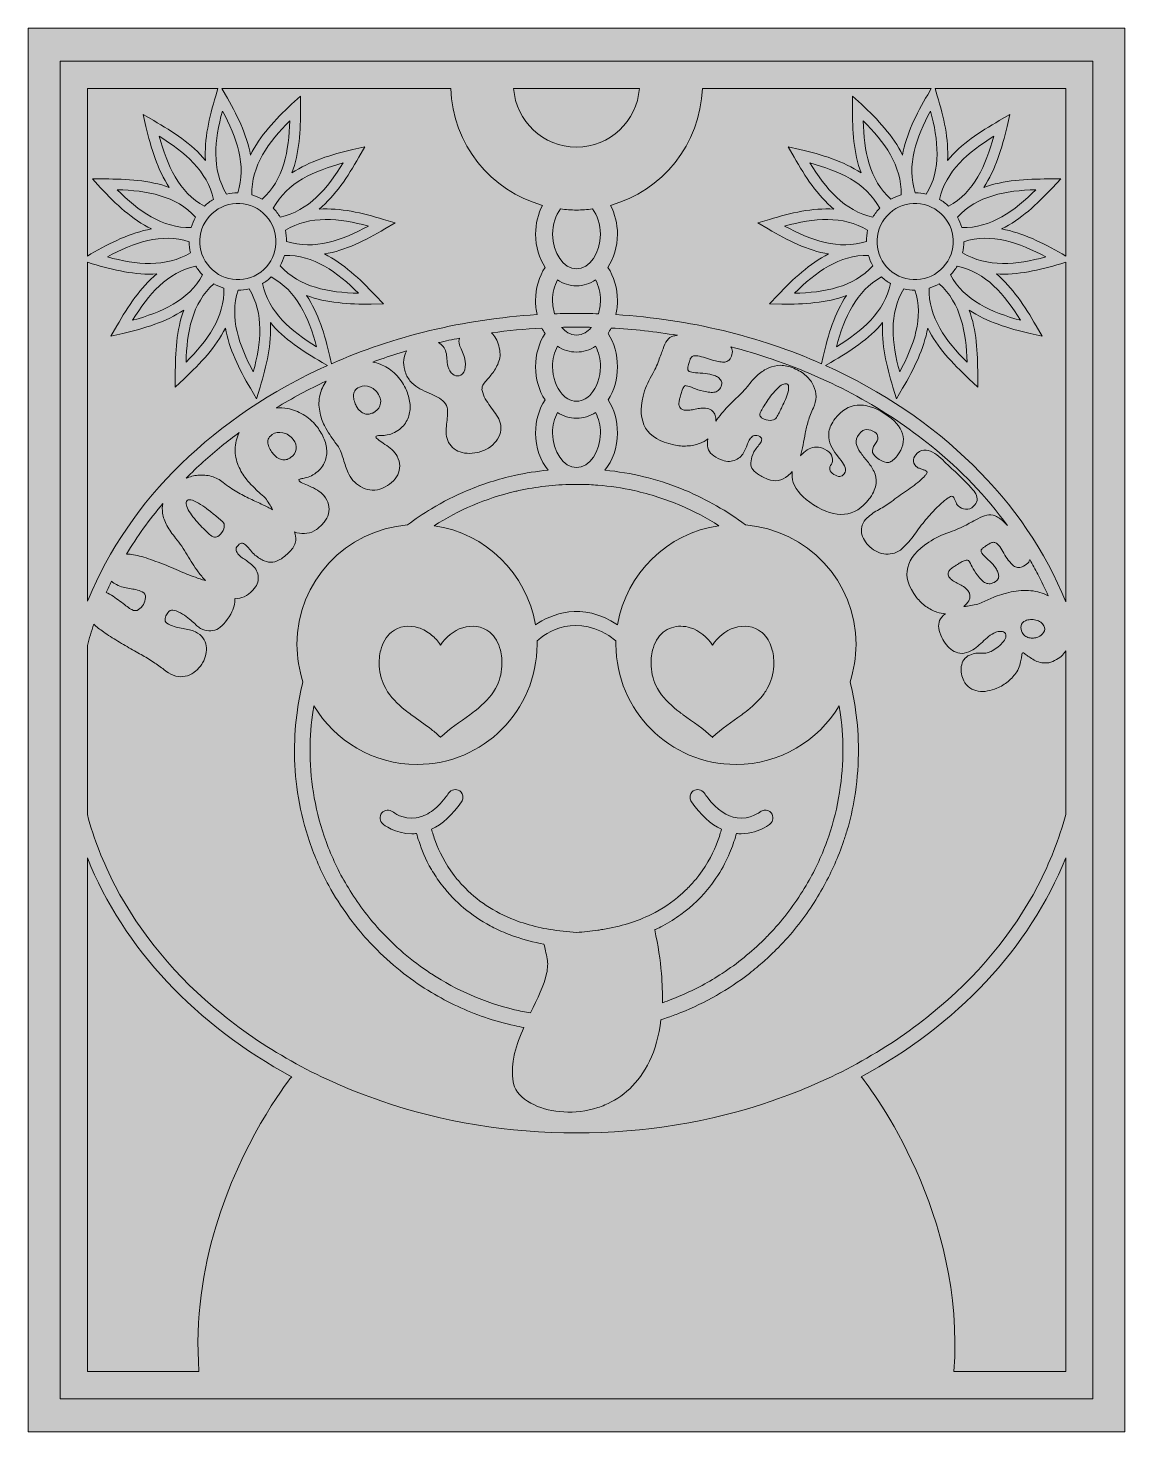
# Model space of a CAD drawing. Header units: inches. Extents: x 0.2 to 8.3, y -10.7 to -0.3.
import ezdxf

# ---------------------------------------------------------------- set-up
doc = ezdxf.new("R2010")
doc.units = ezdxf.units.IN
doc.header["$MEASUREMENT"] = 0
doc.layers.add('Layer 1', color=7, linetype='Continuous')

# ---------------------------------------------------------------- blocks, each defined once
blk = doc.blocks.new('block 2')
at = {"layer": 'Layer 1', "true_color": 0xfffeff}
h = blk.add_hatch(color=7, dxfattribs=at)
h.dxf.hatch_style = 2
h.paths.add_polyline_path([(0.436, -0.557), (0.436, -10.457), (8.078, -10.457), (8.078, -0.557)])
edge = h.paths.add_edge_path()
edge.add_spline(control_points=[(7.876, -2), (7.876, -2), (7.849, -1.984), (7.849, -1.984), (7.706, -1.901), (7.556, -1.826), (7.402, -1.799), (7.542, -1.73), (7.664, -1.615), (7.778, -1.495), (7.778, -1.495), (7.839, -1.429), (7.839, -1.429), (7.839, -1.429), (7.749, -1.429), (7.749, -1.429), (7.584, -1.428), (7.417, -1.438), (7.27, -1.491), (7.357, -1.361), (7.405, -1.201), (7.443, -1.04), (7.443, -1.04), (7.464, -0.952), (7.464, -0.952), (7.464, -0.952), (7.385, -0.997), (7.385, -0.997), (7.242, -1.079), (7.102, -1.171), (7.002, -1.291), (7.012, -1.135), (6.974, -0.972), (6.926, -0.814), (6.926, -0.814), (6.91, -0.759), (6.91, -0.759), (6.91, -0.759), (7.876, -0.759), (7.876, -0.759), (7.876, -0.759), (7.876, -2), (7.876, -2)], knot_values=[0, 0, 0, 0, 1, 1, 1, 2, 2, 2, 3, 3, 3, 4, 4, 4, 5, 5, 5, 6, 6, 6, 7, 7, 7, 8, 8, 8, 9, 9, 9, 10, 10, 10, 11, 11, 11, 12, 12, 12, 13, 13, 13, 14, 14, 14, 14], degree=3, periodic=1)
edge = h.paths.add_edge_path()
edge.add_spline(control_points=[(6.593, -2.118), (6.469, -2.025), (6.443, -1.848), (6.536, -1.723), (6.629, -1.598), (6.806, -1.573), (6.931, -1.666), (7.055, -1.759), (7.081, -1.936), (6.988, -2.06), (6.895, -2.185), (6.718, -2.211), (6.593, -2.118)], knot_values=[0, 0, 0, 0, 1, 1, 1, 2, 2, 2, 3, 3, 3, 4, 4, 4, 4], degree=3, periodic=1)
edge = h.paths.add_edge_path()
edge.add_spline(control_points=[(6.648, -2.857), (6.59, -2.643), (6.566, -2.426), (6.679, -2.242), (6.706, -2.249), (6.733, -2.252), (6.761, -2.252), (6.827, -2.457), (6.753, -2.662), (6.648, -2.857)], knot_values=[0, 0, 0, 0, 1, 1, 1, 2, 2, 2, 3, 3, 3, 3], degree=3, periodic=1)
edge = h.paths.add_edge_path()
edge.add_spline(control_points=[(6.5, -1.644), (6.491, -1.654), (6.482, -1.665), (6.473, -1.676), (6.465, -1.687), (6.457, -1.699), (6.45, -1.711), (6.24, -1.666), (6.099, -1.499), (5.983, -1.31), (6.197, -1.368), (6.397, -1.455), (6.5, -1.644)], knot_values=[0, 0, 0, 0, 1, 1, 1, 2, 2, 2, 3, 3, 3, 4, 4, 4, 4], degree=3, periodic=1)
edge = h.paths.add_edge_path()
edge.add_spline(control_points=[(6.378, -0.998), (6.535, -1.155), (6.664, -1.331), (6.659, -1.546), (6.632, -1.554), (6.607, -1.565), (6.583, -1.579), (6.423, -1.435), (6.384, -1.22), (6.378, -0.998)], knot_values=[0, 0, 0, 0, 1, 1, 1, 2, 2, 2, 3, 3, 3, 3], degree=3, periodic=1)
edge = h.paths.add_edge_path()
edge.add_spline(control_points=[(6.417, -1.995), (6.425, -2.021), (6.435, -2.047), (6.449, -2.071), (6.305, -2.231), (6.09, -2.269), (5.869, -2.275), (6.026, -2.119), (6.202, -1.989), (6.417, -1.995)], knot_values=[0, 0, 0, 0, 1, 1, 1, 2, 2, 2, 3, 3, 3, 3], degree=3, periodic=1)
edge = h.paths.add_edge_path()
edge.add_spline(control_points=[(5.797, -1.777), (6.011, -1.72), (6.228, -1.696), (6.411, -1.808), (6.405, -1.835), (6.402, -1.863), (6.402, -1.891), (6.197, -1.957), (5.992, -1.883), (5.797, -1.777)], knot_values=[0, 0, 0, 0, 1, 1, 1, 2, 2, 2, 3, 3, 3, 3], degree=3, periodic=1)
edge = h.paths.add_edge_path()
edge.add_spline(control_points=[(6.514, -2.154), (6.524, -2.163), (6.535, -2.172), (6.546, -2.181), (6.557, -2.189), (6.569, -2.197), (6.581, -2.203), (6.536, -2.414), (6.369, -2.555), (6.18, -2.671), (6.238, -2.456), (6.325, -2.257), (6.514, -2.154)], knot_values=[0, 0, 0, 0, 1, 1, 1, 2, 2, 2, 3, 3, 3, 4, 4, 4, 4], degree=3, periodic=1)
edge = h.paths.add_edge_path()
edge.add_spline(control_points=[(6.876, -0.926), (6.934, -1.141), (6.958, -1.357), (6.845, -1.541), (6.818, -1.535), (6.791, -1.531), (6.763, -1.531), (6.697, -1.327), (6.771, -1.121), (6.876, -0.926)], knot_values=[0, 0, 0, 0, 1, 1, 1, 2, 2, 2, 3, 3, 3, 3], degree=3, periodic=1)
edge = h.paths.add_edge_path()
edge.add_spline(control_points=[(7.01, -1.63), (7, -1.62), (6.989, -1.611), (6.978, -1.603), (6.967, -1.594), (6.955, -1.587), (6.943, -1.58), (6.988, -1.37), (7.155, -1.229), (7.344, -1.113), (7.286, -1.327), (7.199, -1.527), (7.01, -1.63)], knot_values=[0, 0, 0, 0, 1, 1, 1, 2, 2, 2, 3, 3, 3, 4, 4, 4, 4], degree=3, periodic=1)
edge = h.paths.add_edge_path()
edge.add_spline(control_points=[(7.655, -1.508), (7.498, -1.665), (7.323, -1.794), (7.107, -1.789), (7.1, -1.762), (7.089, -1.737), (7.075, -1.712), (7.219, -1.553), (7.434, -1.514), (7.655, -1.508)], knot_values=[0, 0, 0, 0, 1, 1, 1, 2, 2, 2, 3, 3, 3, 3], degree=3, periodic=1)
edge = h.paths.add_edge_path()
edge.add_spline(control_points=[(6.865, -2.237), (6.892, -2.229), (6.917, -2.218), (6.941, -2.204), (7.101, -2.349), (7.14, -2.563), (7.146, -2.785), (6.989, -2.628), (6.86, -2.452), (6.865, -2.237)], knot_values=[0, 0, 0, 0, 1, 1, 1, 2, 2, 2, 3, 3, 3, 3], degree=3, periodic=1)
edge = h.paths.add_edge_path()
edge.add_spline(control_points=[(7.024, -2.139), (7.034, -2.129), (7.043, -2.119), (7.051, -2.107), (7.059, -2.096), (7.067, -2.085), (7.074, -2.073), (7.284, -2.118), (7.425, -2.285), (7.541, -2.474), (7.327, -2.416), (7.127, -2.328), (7.024, -2.139)], knot_values=[0, 0, 0, 0, 1, 1, 1, 2, 2, 2, 3, 3, 3, 4, 4, 4, 4], degree=3, periodic=1)
edge = h.paths.add_edge_path()
edge.add_spline(control_points=[(7.122, -1.893), (7.327, -1.827), (7.532, -1.9), (7.728, -2.006), (7.513, -2.063), (7.296, -2.087), (7.113, -1.975), (7.119, -1.948), (7.122, -1.92), (7.122, -1.893)], knot_values=[0, 0, 0, 0, 1, 1, 1, 2, 2, 2, 3, 3, 3, 3], degree=3, periodic=1)
edge = h.paths.add_edge_path()
edge.add_spline(control_points=[(5.188, -0.759), (5.188, -0.759), (6.881, -0.759), (6.881, -0.759), (6.881, -0.759), (6.855, -0.805), (6.855, -0.805), (6.771, -0.948), (6.696, -1.097), (6.669, -1.252), (6.6, -1.111), (6.486, -0.989), (6.365, -0.876), (6.365, -0.876), (6.299, -0.815), (6.299, -0.815), (6.299, -0.815), (6.299, -0.905), (6.299, -0.905), (6.298, -1.07), (6.308, -1.237), (6.362, -1.384), (6.231, -1.297), (6.072, -1.248), (5.91, -1.211), (5.91, -1.211), (5.823, -1.19), (5.823, -1.19), (5.823, -1.19), (5.867, -1.268), (5.867, -1.268), (5.949, -1.412), (6.041, -1.552), (6.161, -1.652), (6.005, -1.642), (5.842, -1.68), (5.684, -1.728), (5.684, -1.728), (5.598, -1.754), (5.598, -1.754), (5.598, -1.754), (5.676, -1.799), (5.676, -1.799), (5.818, -1.883), (5.968, -1.958), (6.122, -1.984), (5.982, -2.054), (5.86, -2.168), (5.746, -2.289), (5.746, -2.289), (5.685, -2.354), (5.685, -2.354), (5.685, -2.354), (5.775, -2.355), (5.775, -2.355), (5.94, -2.356), (6.107, -2.346), (6.254, -2.292), (6.167, -2.422), (6.119, -2.582), (6.081, -2.743), (6.081, -2.743), (6.069, -2.796), (6.069, -2.796), (5.61, -2.594), (5.095, -2.467), (4.548, -2.433), (4.556, -2.399), (4.56, -2.364), (4.56, -2.328), (4.56, -2.238), (4.534, -2.151), (4.489, -2.083), (4.533, -2.016), (4.56, -1.931), (4.56, -1.838), (4.56, -1.759), (4.541, -1.686), (4.508, -1.624), (4.891, -1.518), (5.174, -1.173), (5.188, -0.759)], knot_values=[0, 0, 0, 0, 1, 1, 1, 2, 2, 2, 3, 3, 3, 4, 4, 4, 5, 5, 5, 6, 6, 6, 7, 7, 7, 8, 8, 8, 9, 9, 9, 10, 10, 10, 11, 11, 11, 12, 12, 12, 13, 13, 13, 14, 14, 14, 15, 15, 15, 16, 16, 16, 17, 17, 17, 18, 18, 18, 19, 19, 19, 20, 20, 20, 21, 21, 21, 22, 22, 22, 23, 23, 23, 24, 24, 24, 25, 25, 25, 26, 26, 26, 27, 27, 27, 27], degree=3, periodic=1)
edge = h.paths.add_edge_path()
edge.add_spline(control_points=[(4.722, -0.759), (4.705, -1.002), (4.504, -1.193), (4.257, -1.193), (4.01, -1.193), (3.808, -1.002), (3.792, -0.759), (3.792, -0.759), (4.722, -0.759), (4.722, -0.759)], knot_values=[0, 0, 0, 0, 1, 1, 1, 2, 2, 2, 3, 3, 3, 3], degree=3, periodic=1)
edge = h.paths.add_edge_path()
edge.add_spline(control_points=[(4.885, -7.308), (4.877, -7.209), (4.861, -7.102), (4.836, -6.986), (4.838, -6.985), (4.84, -6.984), (4.842, -6.983), (4.86, -6.975), (4.878, -6.966), (4.895, -6.956), (4.943, -6.931), (4.987, -6.903), (5.029, -6.872), (5.113, -6.811), (5.187, -6.74), (5.25, -6.658), (5.252, -6.655), (5.255, -6.652), (5.257, -6.648), (5.346, -6.531), (5.395, -6.416), (5.422, -6.333), (5.43, -6.311), (5.436, -6.29), (5.44, -6.273), (5.452, -6.274), (5.464, -6.275), (5.476, -6.275), (5.548, -6.275), (5.607, -6.252), (5.645, -6.231), (5.672, -6.217), (5.688, -6.204), (5.689, -6.202), (5.714, -6.182), (5.717, -6.146), (5.697, -6.121), (5.684, -6.105), (5.664, -6.098), (5.645, -6.101), (5.634, -6.103), (5.625, -6.106), (5.616, -6.113), (5.615, -6.114), (5.542, -6.171), (5.445, -6.157), (5.369, -6.147), (5.296, -6.097), (5.228, -6.009), (5.219, -5.997), (5.21, -5.985), (5.201, -5.973), (5.184, -5.947), (5.148, -5.94), (5.121, -5.958), (5.104, -5.97), (5.096, -5.989), (5.097, -6.009), (5.097, -6.019), (5.1, -6.029), (5.107, -6.038), (5.174, -6.136), (5.249, -6.205), (5.329, -6.242), (5.323, -6.265), (5.314, -6.297), (5.3, -6.333), (5.274, -6.404), (5.231, -6.493), (5.162, -6.583), (5.142, -6.61), (5.12, -6.635), (5.098, -6.658), (5.076, -6.682), (5.053, -6.704), (5.029, -6.725), (4.964, -6.783), (4.891, -6.832), (4.81, -6.872), (4.704, -6.924), (4.584, -6.961), (4.452, -6.983), (4.439, -6.985), (4.427, -6.988), (4.414, -6.989), (4.364, -6.997), (4.311, -7.002), (4.257, -7.005), (4.189, -7.001), (4.124, -6.994), (4.061, -6.983), (4.031, -6.978), (4.001, -6.973), (3.973, -6.966), (3.912, -6.952), (3.854, -6.934), (3.799, -6.913), (3.648, -6.855), (3.519, -6.77), (3.415, -6.658), (3.393, -6.635), (3.372, -6.61), (3.352, -6.583), (3.283, -6.493), (3.24, -6.404), (3.214, -6.333), (3.2, -6.297), (3.191, -6.265), (3.185, -6.242), (3.265, -6.205), (3.34, -6.136), (3.407, -6.038), (3.414, -6.029), (3.417, -6.019), (3.417, -6.009), (3.418, -5.989), (3.41, -5.97), (3.393, -5.958), (3.366, -5.94), (3.33, -5.947), (3.312, -5.973), (3.304, -5.985), (3.295, -5.997), (3.286, -6.009), (3.253, -6.051), (3.219, -6.085), (3.184, -6.109), (3.147, -6.135), (3.109, -6.151), (3.071, -6.157), (2.973, -6.172), (2.9, -6.115), (2.898, -6.113), (2.873, -6.093), (2.837, -6.097), (2.817, -6.121), (2.796, -6.146), (2.8, -6.182), (2.825, -6.202), (2.829, -6.206), (2.914, -6.275), (3.038, -6.275), (3.05, -6.275), (3.062, -6.274), (3.074, -6.273), (3.078, -6.29), (3.084, -6.311), (3.092, -6.333), (3.11, -6.39), (3.139, -6.462), (3.184, -6.54), (3.205, -6.575), (3.229, -6.612), (3.256, -6.648), (3.259, -6.652), (3.262, -6.655), (3.264, -6.658), (3.359, -6.781), (3.478, -6.881), (3.619, -6.956), (3.636, -6.966), (3.654, -6.975), (3.672, -6.983), (3.713, -7.002), (3.755, -7.02), (3.799, -7.035), (3.868, -7.059), (3.94, -7.078), (4.016, -7.092), (4.025, -7.123), (4.032, -7.159), (4.04, -7.2), (4.047, -7.233), (4.044, -7.27), (4.036, -7.308), (4.018, -7.396), (3.968, -7.496), (3.917, -7.601), (3.878, -7.594), (3.838, -7.586), (3.799, -7.577), (3.577, -7.524), (3.37, -7.433), (3.184, -7.312), (3.184, -7.312), (3.178, -7.308), (3.178, -7.308), (3.038, -7.216), (2.91, -7.107), (2.798, -6.983), (2.712, -6.889), (2.636, -6.786), (2.569, -6.676), (2.569, -6.676), (2.558, -6.658), (2.558, -6.658), (2.498, -6.556), (2.446, -6.447), (2.405, -6.333), (2.367, -6.229), (2.337, -6.12), (2.317, -6.009), (2.298, -5.903), (2.288, -5.795), (2.286, -5.684), (2.286, -5.676), (2.286, -5.668), (2.286, -5.66), (2.286, -5.557), (2.294, -5.457), (2.309, -5.359), (2.311, -5.349), (2.312, -5.338), (2.314, -5.328), (2.469, -5.588), (2.753, -5.762), (3.077, -5.762), (3.567, -5.762), (3.965, -5.364), (3.965, -4.874), (3.965, -4.865), (3.965, -4.857), (3.965, -4.848), (4.023, -4.795), (4.259, -4.618), (4.549, -4.847), (4.549, -4.856), (4.549, -4.865), (4.549, -4.874), (4.549, -5.364), (4.947, -5.762), (5.437, -5.762), (5.761, -5.762), (6.045, -5.588), (6.2, -5.328), (6.201, -5.338), (6.203, -5.349), (6.205, -5.359), (6.22, -5.457), (6.228, -5.557), (6.228, -5.66), (6.228, -5.668), (6.227, -5.676), (6.227, -5.684), (6.226, -5.795), (6.215, -5.903), (6.196, -6.009), (6.176, -6.12), (6.147, -6.229), (6.109, -6.333), (6.067, -6.447), (6.016, -6.556), (5.955, -6.658), (5.886, -6.775), (5.806, -6.884), (5.716, -6.983), (5.693, -7.008), (5.669, -7.033), (5.645, -7.057), (5.55, -7.151), (5.447, -7.235), (5.335, -7.308), (5.239, -7.371), (5.137, -7.427), (5.029, -7.472), (4.984, -7.492), (4.939, -7.509), (4.892, -7.525), (4.894, -7.458), (4.892, -7.386), (4.885, -7.308)], knot_values=[0, 0, 0, 0, 1, 1, 1, 2, 2, 2, 3, 3, 3, 4, 4, 4, 5, 5, 5, 6, 6, 6, 7, 7, 7, 8, 8, 8, 9, 9, 9, 10, 10, 10, 11, 11, 11, 12, 12, 12, 13, 13, 13, 14, 14, 14, 15, 15, 15, 16, 16, 16, 17, 17, 17, 18, 18, 18, 19, 19, 19, 20, 20, 20, 21, 21, 21, 22, 22, 22, 23, 23, 23, 24, 24, 24, 25, 25, 25, 26, 26, 26, 27, 27, 27, 28, 28, 28, 29, 29, 29, 30, 30, 30, 31, 31, 31, 32, 32, 32, 33, 33, 33, 34, 34, 34, 35, 35, 35, 36, 36, 36, 37, 37, 37, 38, 38, 38, 39, 39, 39, 40, 40, 40, 41, 41, 41, 42, 42, 42, 43, 43, 43, 44, 44, 44, 45, 45, 45, 46, 46, 46, 47, 47, 47, 48, 48, 48, 49, 49, 49, 50, 50, 50, 51, 51, 51, 52, 52, 52, 53, 53, 53, 54, 54, 54, 55, 55, 55, 56, 56, 56, 57, 57, 57, 58, 58, 58, 59, 59, 59, 60, 60, 60, 61, 61, 61, 62, 62, 62, 63, 63, 63, 64, 64, 64, 65, 65, 65, 66, 66, 66, 67, 67, 67, 68, 68, 68, 69, 69, 69, 70, 70, 70, 71, 71, 71, 72, 72, 72, 73, 73, 73, 74, 74, 74, 75, 75, 75, 76, 76, 76, 77, 77, 77, 78, 78, 78, 79, 79, 79, 80, 80, 80, 81, 81, 81, 82, 82, 82, 83, 83, 83, 84, 84, 84, 85, 85, 85, 86, 86, 86, 87, 87, 87, 88, 88, 88, 89, 89, 89, 90, 90, 90, 90], degree=3, periodic=1)
edge = h.paths.add_edge_path()
edge.add_spline(control_points=[(2.809, -4.915), (2.822, -4.865), (2.847, -4.815), (2.888, -4.782), (2.943, -4.738), (3.021, -4.729), (3.088, -4.75), (3.124, -4.761), (3.156, -4.78), (3.184, -4.804), (3.21, -4.825), (3.233, -4.85), (3.251, -4.878), (3.291, -4.82), (3.347, -4.771), (3.415, -4.75), (3.482, -4.729), (3.56, -4.738), (3.615, -4.782), (3.655, -4.815), (3.68, -4.865), (3.694, -4.915), (3.704, -4.954), (3.707, -4.994), (3.705, -5.034), (3.702, -5.092), (3.686, -5.15), (3.657, -5.201), (3.622, -5.263), (3.57, -5.314), (3.514, -5.359), (3.499, -5.371), (3.483, -5.383), (3.468, -5.394), (3.395, -5.448), (3.317, -5.497), (3.252, -5.561), (3.252, -5.561), (3.252, -5.562), (3.251, -5.562), (3.251, -5.562), (3.25, -5.561), (3.25, -5.561), (3.229, -5.54), (3.207, -5.521), (3.184, -5.503), (3.136, -5.465), (3.084, -5.43), (3.035, -5.394), (3.019, -5.383), (3.004, -5.371), (2.989, -5.359), (2.933, -5.314), (2.881, -5.263), (2.846, -5.201), (2.817, -5.15), (2.801, -5.092), (2.798, -5.034), (2.795, -4.994), (2.799, -4.954), (2.809, -4.915)], knot_values=[0, 0, 0, 0, 1, 1, 1, 2, 2, 2, 3, 3, 3, 4, 4, 4, 5, 5, 5, 6, 6, 6, 7, 7, 7, 8, 8, 8, 9, 9, 9, 10, 10, 10, 11, 11, 11, 12, 12, 12, 13, 13, 13, 14, 14, 14, 15, 15, 15, 16, 16, 16, 17, 17, 17, 18, 18, 18, 19, 19, 19, 20, 20, 20, 20], degree=3, periodic=1)
edge = h.paths.add_edge_path()
edge.add_spline(control_points=[(5.716, -5.034), (5.713, -5.092), (5.697, -5.15), (5.668, -5.201), (5.661, -5.213), (5.653, -5.225), (5.645, -5.237), (5.612, -5.283), (5.57, -5.323), (5.525, -5.359), (5.51, -5.371), (5.495, -5.383), (5.479, -5.394), (5.406, -5.448), (5.328, -5.497), (5.264, -5.561), (5.264, -5.561), (5.263, -5.562), (5.262, -5.562), (5.262, -5.562), (5.261, -5.561), (5.262, -5.561), (5.197, -5.497), (5.119, -5.448), (5.046, -5.394), (5.04, -5.39), (5.035, -5.386), (5.029, -5.382), (5.02, -5.374), (5.01, -5.367), (5, -5.359), (4.944, -5.314), (4.892, -5.263), (4.857, -5.201), (4.828, -5.15), (4.812, -5.092), (4.809, -5.034), (4.807, -4.994), (4.81, -4.954), (4.82, -4.915), (4.834, -4.865), (4.859, -4.815), (4.899, -4.782), (4.936, -4.753), (4.982, -4.739), (5.029, -4.739), (5.053, -4.739), (5.077, -4.743), (5.099, -4.75), (5.167, -4.771), (5.223, -4.82), (5.263, -4.878), (5.302, -4.82), (5.358, -4.771), (5.426, -4.75), (5.493, -4.729), (5.571, -4.738), (5.626, -4.782), (5.633, -4.788), (5.639, -4.794), (5.645, -4.8), (5.674, -4.832), (5.694, -4.873), (5.705, -4.915), (5.715, -4.954), (5.719, -4.994), (5.716, -5.034)], knot_values=[0, 0, 0, 0, 1, 1, 1, 2, 2, 2, 3, 3, 3, 4, 4, 4, 5, 5, 5, 6, 6, 6, 7, 7, 7, 8, 8, 8, 9, 9, 9, 10, 10, 10, 11, 11, 11, 12, 12, 12, 13, 13, 13, 14, 14, 14, 15, 15, 15, 16, 16, 16, 17, 17, 17, 18, 18, 18, 19, 19, 19, 20, 20, 20, 21, 21, 21, 22, 22, 22, 22], degree=3, periodic=1)
edge = h.paths.add_edge_path()
edge.add_spline(control_points=[(4.561, -4.728), (4.295, -4.552), (4.067, -4.652), (3.953, -4.728), (3.89, -4.349), (3.585, -4.049), (3.203, -3.995), (3.384, -3.88), (3.585, -3.794), (3.799, -3.742), (3.81, -3.74), (3.821, -3.737), (3.831, -3.735), (3.959, -3.707), (4.092, -3.691), (4.228, -3.689), (4.238, -3.69), (4.247, -3.691), (4.257, -3.691), (4.267, -3.691), (4.277, -3.69), (4.287, -3.689), (4.33, -3.69), (4.372, -3.692), (4.414, -3.695), (4.506, -3.702), (4.595, -3.716), (4.683, -3.735), (4.803, -3.762), (4.919, -3.799), (5.029, -3.846), (5.128, -3.888), (5.222, -3.938), (5.311, -3.995), (4.929, -4.049), (4.624, -4.348), (4.561, -4.728)], knot_values=[0, 0, 0, 0, 1, 1, 1, 2, 2, 2, 3, 3, 3, 4, 4, 4, 5, 5, 5, 6, 6, 6, 7, 7, 7, 8, 8, 8, 9, 9, 9, 10, 10, 10, 11, 11, 11, 12, 12, 12, 12], degree=3, periodic=1)
edge = h.paths.add_edge_path()
edge.add_spline(control_points=[(4.257, -2.424), (4.202, -2.424), (4.148, -2.425), (4.095, -2.427), (4.085, -2.396), (4.08, -2.363), (4.08, -2.328), (4.08, -2.272), (4.093, -2.22), (4.116, -2.176), (4.158, -2.204), (4.206, -2.22), (4.257, -2.22), (4.308, -2.22), (4.356, -2.204), (4.398, -2.176), (4.421, -2.22), (4.434, -2.272), (4.434, -2.328), (4.434, -2.363), (4.429, -2.396), (4.419, -2.427), (4.366, -2.425), (4.311, -2.424), (4.257, -2.424)], knot_values=[0, 0, 0, 0, 1, 1, 1, 2, 2, 2, 3, 3, 3, 4, 4, 4, 5, 5, 5, 6, 6, 6, 7, 7, 7, 8, 8, 8, 8], degree=3, periodic=1)
edge = h.paths.add_edge_path()
edge.add_spline(control_points=[(4.367, -2.527), (4.366, -2.528), (4.365, -2.53), (4.363, -2.531), (4.342, -2.555), (4.305, -2.584), (4.257, -2.584), (4.208, -2.584), (4.172, -2.555), (4.151, -2.531), (4.149, -2.53), (4.148, -2.528), (4.147, -2.527), (4.183, -2.526), (4.22, -2.525), (4.257, -2.525), (4.294, -2.525), (4.331, -2.526), (4.367, -2.527)], knot_values=[0, 0, 0, 0, 1, 1, 1, 2, 2, 2, 3, 3, 3, 4, 4, 4, 5, 5, 5, 6, 6, 6, 6], degree=3, periodic=1)
edge = h.paths.add_edge_path()
edge.add_spline(control_points=[(4.116, -2.666), (4.159, -2.695), (4.207, -2.71), (4.257, -2.71), (4.307, -2.71), (4.355, -2.695), (4.398, -2.666), (4.421, -2.71), (4.434, -2.763), (4.434, -2.819), (4.434, -2.898), (4.408, -2.972), (4.363, -3.022), (4.342, -3.046), (4.305, -3.074), (4.257, -3.074), (4.208, -3.074), (4.172, -3.046), (4.151, -3.022), (4.106, -2.972), (4.08, -2.898), (4.08, -2.819), (4.08, -2.763), (4.093, -2.71), (4.116, -2.666)], knot_values=[0, 0, 0, 0, 1, 1, 1, 2, 2, 2, 3, 3, 3, 4, 4, 4, 5, 5, 5, 6, 6, 6, 7, 7, 7, 8, 8, 8, 8], degree=3, periodic=1)
edge = h.paths.add_edge_path()
edge.add_spline(control_points=[(4.116, -3.157), (4.159, -3.185), (4.207, -3.2), (4.257, -3.2), (4.307, -3.2), (4.355, -3.185), (4.398, -3.157), (4.421, -3.2), (4.434, -3.253), (4.434, -3.309), (4.434, -3.447), (4.353, -3.565), (4.257, -3.565), (4.161, -3.565), (4.08, -3.447), (4.08, -3.309), (4.08, -3.253), (4.093, -3.2), (4.116, -3.157)], knot_values=[0, 0, 0, 0, 1, 1, 1, 2, 2, 2, 3, 3, 3, 4, 4, 4, 5, 5, 5, 6, 6, 6, 6], degree=3, periodic=1)
edge = h.paths.add_edge_path()
edge.add_spline(control_points=[(4.257, -2.094), (4.161, -2.094), (4.08, -1.976), (4.08, -1.838), (4.08, -1.765), (4.103, -1.698), (4.138, -1.651), (4.177, -1.656), (4.216, -1.659), (4.257, -1.659), (4.297, -1.659), (4.337, -1.656), (4.376, -1.651), (4.411, -1.698), (4.434, -1.765), (4.434, -1.838), (4.434, -1.976), (4.353, -2.094), (4.257, -2.094)], knot_values=[0, 0, 0, 0, 1, 1, 1, 2, 2, 2, 3, 3, 3, 4, 4, 4, 5, 5, 5, 6, 6, 6, 6], degree=3, periodic=1)
edge = h.paths.add_edge_path()
edge.add_spline(control_points=[(4.006, -1.624), (3.973, -1.686), (3.954, -1.759), (3.954, -1.838), (3.954, -1.931), (3.981, -2.016), (4.025, -2.083), (3.98, -2.151), (3.954, -2.238), (3.954, -2.328), (3.954, -2.364), (3.958, -2.399), (3.966, -2.433), (3.418, -2.467), (2.903, -2.594), (2.445, -2.796), (2.445, -2.796), (2.433, -2.743), (2.433, -2.743), (2.395, -2.582), (2.347, -2.422), (2.26, -2.292), (2.407, -2.346), (2.574, -2.356), (2.739, -2.355), (2.739, -2.355), (2.829, -2.354), (2.829, -2.354), (2.829, -2.354), (2.767, -2.289), (2.767, -2.289), (2.654, -2.168), (2.532, -2.054), (2.392, -1.984), (2.546, -1.958), (2.696, -1.883), (2.838, -1.799), (2.838, -1.799), (2.916, -1.754), (2.916, -1.754), (2.916, -1.754), (2.83, -1.728), (2.83, -1.728), (2.671, -1.68), (2.509, -1.642), (2.353, -1.652), (2.473, -1.552), (2.565, -1.412), (2.647, -1.268), (2.647, -1.268), (2.691, -1.19), (2.691, -1.19), (2.691, -1.19), (2.603, -1.211), (2.603, -1.211), (2.442, -1.248), (2.282, -1.297), (2.152, -1.384), (2.206, -1.237), (2.216, -1.07), (2.215, -0.905), (2.215, -0.905), (2.214, -0.815), (2.214, -0.815), (2.214, -0.815), (2.149, -0.876), (2.149, -0.876), (2.028, -0.989), (1.914, -1.111), (1.845, -1.252), (1.818, -1.097), (1.743, -0.948), (1.659, -0.805), (1.659, -0.805), (1.632, -0.759), (1.632, -0.759), (1.632, -0.759), (3.326, -0.759), (3.326, -0.759), (3.34, -1.173), (3.623, -1.518), (4.006, -1.624)], knot_values=[0, 0, 0, 0, 1, 1, 1, 2, 2, 2, 3, 3, 3, 4, 4, 4, 5, 5, 5, 6, 6, 6, 7, 7, 7, 8, 8, 8, 9, 9, 9, 10, 10, 10, 11, 11, 11, 12, 12, 12, 13, 13, 13, 14, 14, 14, 15, 15, 15, 16, 16, 16, 17, 17, 17, 18, 18, 18, 19, 19, 19, 20, 20, 20, 21, 21, 21, 22, 22, 22, 23, 23, 23, 24, 24, 24, 25, 25, 25, 26, 26, 26, 27, 27, 27, 27], degree=3, periodic=1)
edge = h.paths.add_edge_path()
edge.add_spline(control_points=[(3.391, -2.656), (3.395, -2.669), (3.4, -2.683), (3.408, -2.698), (3.416, -2.713), (3.422, -2.731), (3.428, -2.751), (3.437, -2.787), (3.438, -2.817), (3.43, -2.842), (3.422, -2.866), (3.408, -2.881), (3.389, -2.885), (3.373, -2.889), (3.357, -2.885), (3.341, -2.873), (3.325, -2.861), (3.314, -2.842), (3.306, -2.815), (3.302, -2.797), (3.299, -2.779), (3.298, -2.761), (3.298, -2.743), (3.296, -2.726), (3.291, -2.71), (3.283, -2.68), (3.265, -2.656), (3.237, -2.64), (3.288, -2.628), (3.339, -2.617), (3.391, -2.607), (3.386, -2.622), (3.386, -2.638), (3.391, -2.656)], knot_values=[0, 0, 0, 0, 1, 1, 1, 2, 2, 2, 3, 3, 3, 4, 4, 4, 5, 5, 5, 6, 6, 6, 7, 7, 7, 8, 8, 8, 9, 9, 9, 10, 10, 10, 11, 11, 11, 11], degree=3, periodic=1)
edge = h.paths.add_edge_path()
edge.add_spline(control_points=[(2.732, -2.969), (2.76, -2.981), (2.781, -3.003), (2.798, -3.034), (2.81, -3.058), (2.812, -3.083), (2.802, -3.107), (2.793, -3.131), (2.775, -3.149), (2.749, -3.161), (2.741, -3.164), (2.732, -3.167), (2.722, -3.169), (2.712, -3.17), (2.701, -3.17), (2.69, -3.166), (2.679, -3.163), (2.668, -3.157), (2.658, -3.148), (2.647, -3.139), (2.638, -3.126), (2.628, -3.109), (2.623, -3.098), (2.618, -3.087), (2.614, -3.073), (2.609, -3.06), (2.607, -3.047), (2.607, -3.034), (2.606, -3.021), (2.609, -3.009), (2.616, -2.998), (2.623, -2.986), (2.635, -2.977), (2.651, -2.969), (2.678, -2.958), (2.705, -2.958), (2.732, -2.969)], knot_values=[0, 0, 0, 0, 1, 1, 1, 2, 2, 2, 3, 3, 3, 4, 4, 4, 5, 5, 5, 6, 6, 6, 7, 7, 7, 8, 8, 8, 9, 9, 9, 10, 10, 10, 11, 11, 11, 12, 12, 12, 12], degree=3, periodic=1)
edge = h.paths.add_edge_path()
edge.add_spline(control_points=[(0.966, -4.208), (0.952, -4.206), (0.939, -4.206), (0.927, -4.206), (1.006, -4.075), (1.096, -3.95), (1.197, -3.831), (1.192, -3.854), (1.191, -3.878), (1.195, -3.902), (1.199, -3.932), (1.21, -3.963), (1.227, -3.994), (1.244, -4.025), (1.266, -4.056), (1.291, -4.087), (1.323, -4.126), (1.352, -4.168), (1.377, -4.211), (1.401, -4.254), (1.429, -4.296), (1.459, -4.337), (1.475, -4.359), (1.493, -4.38), (1.511, -4.401), (1.483, -4.393), (1.459, -4.385), (1.437, -4.377), (1.416, -4.37), (1.395, -4.362), (1.374, -4.353), (1.354, -4.345), (1.333, -4.336), (1.312, -4.327), (1.291, -4.318), (1.267, -4.307), (1.241, -4.296), (1.187, -4.275), (1.136, -4.256), (1.09, -4.239), (1.044, -4.223), (1.003, -4.213), (0.966, -4.208)], knot_values=[0, 0, 0, 0, 1, 1, 1, 2, 2, 2, 3, 3, 3, 4, 4, 4, 5, 5, 5, 6, 6, 6, 7, 7, 7, 8, 8, 8, 9, 9, 9, 10, 10, 10, 11, 11, 11, 12, 12, 12, 13, 13, 13, 14, 14, 14, 14], degree=3, periodic=1)
edge = h.paths.add_edge_path()
edge.add_spline(control_points=[(1.069, -4.526), (1.067, -4.544), (1.062, -4.562), (1.053, -4.577), (1.043, -4.594), (1.031, -4.607), (1.017, -4.616), (1.003, -4.626), (0.986, -4.626), (0.966, -4.616), (0.957, -4.612), (0.946, -4.604), (0.933, -4.594), (0.92, -4.585), (0.906, -4.574), (0.891, -4.562), (0.875, -4.55), (0.859, -4.538), (0.842, -4.526), (0.825, -4.514), (0.807, -4.504), (0.79, -4.495), (0.785, -4.493), (0.781, -4.492), (0.777, -4.49), (0.79, -4.462), (0.803, -4.434), (0.817, -4.406), (0.827, -4.416), (0.839, -4.424), (0.853, -4.431), (0.87, -4.44), (0.887, -4.446), (0.903, -4.45), (0.918, -4.453), (0.934, -4.456), (0.95, -4.459), (0.966, -4.462), (0.982, -4.465), (0.997, -4.468), (1.013, -4.472), (1.028, -4.477), (1.044, -4.485), (1.062, -4.494), (1.071, -4.508), (1.069, -4.526)], knot_values=[0, 0, 0, 0, 1, 1, 1, 2, 2, 2, 3, 3, 3, 4, 4, 4, 5, 5, 5, 6, 6, 6, 7, 7, 7, 8, 8, 8, 9, 9, 9, 10, 10, 10, 11, 11, 11, 12, 12, 12, 13, 13, 13, 14, 14, 14, 15, 15, 15, 15], degree=3, periodic=1)
edge = h.paths.add_edge_path()
edge.add_spline(control_points=[(1.475, -3.993), (1.46, -3.978), (1.445, -3.96), (1.43, -3.942), (1.415, -3.924), (1.403, -3.906), (1.392, -3.889), (1.381, -3.872), (1.374, -3.856), (1.371, -3.842), (1.367, -3.828), (1.369, -3.817), (1.377, -3.809), (1.385, -3.801), (1.398, -3.8), (1.417, -3.807), (1.436, -3.814), (1.456, -3.824), (1.476, -3.838), (1.497, -3.851), (1.516, -3.865), (1.534, -3.879), (1.551, -3.893), (1.563, -3.902), (1.569, -3.907), (1.581, -3.916), (1.592, -3.925), (1.603, -3.935), (1.615, -3.945), (1.626, -3.954), (1.637, -3.965), (1.649, -3.974), (1.653, -3.987), (1.651, -4.005), (1.649, -4.022), (1.639, -4.04), (1.623, -4.058), (1.609, -4.072), (1.597, -4.079), (1.587, -4.08), (1.576, -4.081), (1.563, -4.076), (1.548, -4.064), (1.541, -4.058), (1.531, -4.049), (1.518, -4.036), (1.505, -4.024), (1.49, -4.009), (1.475, -3.993)], knot_values=[0, 0, 0, 0, 1, 1, 1, 2, 2, 2, 3, 3, 3, 4, 4, 4, 5, 5, 5, 6, 6, 6, 7, 7, 7, 8, 8, 8, 9, 9, 9, 10, 10, 10, 11, 11, 11, 12, 12, 12, 13, 13, 13, 14, 14, 14, 15, 15, 15, 16, 16, 16, 16], degree=3, periodic=1)
edge = h.paths.add_edge_path()
edge.add_spline(control_points=[(1.643, -3.675), (1.618, -3.654), (1.588, -3.639), (1.556, -3.63), (1.524, -3.621), (1.491, -3.618), (1.456, -3.621), (1.427, -3.624), (1.397, -3.632), (1.368, -3.644), (1.45, -3.561), (1.539, -3.482), (1.632, -3.405), (1.675, -3.371), (1.718, -3.338), (1.762, -3.306), (1.742, -3.347), (1.731, -3.388), (1.731, -3.429), (1.731, -3.472), (1.739, -3.512), (1.755, -3.55), (1.771, -3.588), (1.79, -3.62), (1.812, -3.647), (1.831, -3.671), (1.849, -3.691), (1.865, -3.706), (1.881, -3.722), (1.894, -3.736), (1.906, -3.747), (1.917, -3.757), (1.927, -3.766), (1.935, -3.772), (1.943, -3.779), (1.95, -3.785), (1.955, -3.791), (1.965, -3.803), (1.974, -3.817), (1.983, -3.832), (1.992, -3.846), (2, -3.861), (2.009, -3.877), (1.985, -3.864), (1.961, -3.851), (1.936, -3.84), (1.906, -3.826), (1.875, -3.811), (1.842, -3.796), (1.81, -3.781), (1.777, -3.763), (1.744, -3.744), (1.711, -3.725), (1.677, -3.702), (1.643, -3.675)], knot_values=[0, 0, 0, 0, 1, 1, 1, 2, 2, 2, 3, 3, 3, 4, 4, 4, 5, 5, 5, 6, 6, 6, 7, 7, 7, 8, 8, 8, 9, 9, 9, 10, 10, 10, 11, 11, 11, 12, 12, 12, 13, 13, 13, 14, 14, 14, 15, 15, 15, 16, 16, 16, 17, 17, 17, 18, 18, 18, 18], degree=3, periodic=1)
edge = h.paths.add_edge_path()
edge.add_spline(control_points=[(1.991, -3.43), (1.983, -3.418), (1.978, -3.406), (1.975, -3.393), (1.972, -3.38), (1.972, -3.368), (1.977, -3.355), (1.981, -3.343), (1.99, -3.332), (2.005, -3.321), (2.029, -3.305), (2.055, -3.3), (2.084, -3.307), (2.114, -3.313), (2.14, -3.331), (2.162, -3.358), (2.18, -3.38), (2.187, -3.403), (2.183, -3.429), (2.179, -3.454), (2.165, -3.475), (2.142, -3.491), (2.135, -3.496), (2.127, -3.5), (2.117, -3.504), (2.107, -3.507), (2.097, -3.509), (2.085, -3.507), (2.074, -3.506), (2.062, -3.502), (2.05, -3.495), (2.038, -3.489), (2.025, -3.478), (2.013, -3.462), (2.005, -3.453), (1.998, -3.442), (1.991, -3.43)], knot_values=[0, 0, 0, 0, 1, 1, 1, 2, 2, 2, 3, 3, 3, 4, 4, 4, 5, 5, 5, 6, 6, 6, 7, 7, 7, 8, 8, 8, 9, 9, 9, 10, 10, 10, 11, 11, 11, 12, 12, 12, 12], degree=3, periodic=1)
edge = h.paths.add_edge_path()
edge.add_spline(control_points=[(0.645, -4.544), (0.642, -4.547), (0.641, -4.55), (0.638, -4.554), (0.638, -4.554), (0.638, -2.045), (0.638, -2.045), (0.638, -2.045), (0.674, -2.056), (0.674, -2.056), (0.832, -2.104), (0.995, -2.141), (1.151, -2.132), (1.031, -2.232), (0.939, -2.371), (0.857, -2.515), (0.857, -2.515), (0.813, -2.593), (0.813, -2.593), (0.813, -2.593), (0.9, -2.573), (0.9, -2.573), (1.061, -2.535), (1.221, -2.486), (1.351, -2.4), (1.298, -2.547), (1.288, -2.713), (1.289, -2.879), (1.289, -2.879), (1.289, -2.969), (1.289, -2.969), (1.289, -2.969), (1.355, -2.907), (1.355, -2.907), (1.476, -2.794), (1.59, -2.672), (1.659, -2.532), (1.686, -2.686), (1.761, -2.835), (1.844, -2.978), (1.844, -2.978), (1.89, -3.056), (1.89, -3.056), (1.89, -3.056), (1.916, -2.97), (1.916, -2.97), (1.964, -2.811), (2.002, -2.649), (1.992, -2.492), (2.092, -2.612), (2.231, -2.704), (2.375, -2.786), (2.375, -2.786), (2.415, -2.809), (2.415, -2.809), (1.585, -3.183), (0.946, -3.801), (0.645, -4.544)], knot_values=[0, 0, 0, 0, 1, 1, 1, 2, 2, 2, 3, 3, 3, 4, 4, 4, 5, 5, 5, 6, 6, 6, 7, 7, 7, 8, 8, 8, 9, 9, 9, 10, 10, 10, 11, 11, 11, 12, 12, 12, 13, 13, 13, 14, 14, 14, 15, 15, 15, 16, 16, 16, 17, 17, 17, 18, 18, 18, 19, 19, 19, 19], degree=3, periodic=1)
edge = h.paths.add_edge_path()
edge.add_spline(control_points=[(1.978, -1.723), (2.071, -1.848), (2.045, -2.025), (1.921, -2.118), (1.796, -2.211), (1.619, -2.185), (1.526, -2.06), (1.433, -1.936), (1.459, -1.759), (1.583, -1.666), (1.708, -1.573), (1.885, -1.598), (1.978, -1.723)], knot_values=[0, 0, 0, 0, 1, 1, 1, 2, 2, 2, 3, 3, 3, 4, 4, 4, 4], degree=3, periodic=1)
edge = h.paths.add_edge_path()
edge.add_spline(control_points=[(1.637, -0.926), (1.743, -1.121), (1.817, -1.327), (1.751, -1.531), (1.723, -1.531), (1.696, -1.535), (1.668, -1.541), (1.556, -1.357), (1.58, -1.141), (1.637, -0.926)], knot_values=[0, 0, 0, 0, 1, 1, 1, 2, 2, 2, 3, 3, 3, 3], degree=3, periodic=1)
edge = h.paths.add_edge_path()
edge.add_spline(control_points=[(2.065, -2.071), (2.078, -2.047), (2.089, -2.021), (2.097, -1.995), (2.312, -1.989), (2.488, -2.119), (2.645, -2.275), (2.423, -2.269), (2.209, -2.231), (2.065, -2.071)], knot_values=[0, 0, 0, 0, 1, 1, 1, 2, 2, 2, 3, 3, 3, 3], degree=3, periodic=1)
edge = h.paths.add_edge_path()
edge.add_spline(control_points=[(2.334, -2.671), (2.145, -2.555), (1.978, -2.414), (1.933, -2.203), (1.945, -2.197), (1.956, -2.189), (1.968, -2.181), (1.979, -2.172), (1.989, -2.163), (1.999, -2.154), (2.188, -2.257), (2.276, -2.456), (2.334, -2.671)], knot_values=[0, 0, 0, 0, 1, 1, 1, 2, 2, 2, 3, 3, 3, 4, 4, 4, 4], degree=3, periodic=1)
edge = h.paths.add_edge_path()
edge.add_spline(control_points=[(2.112, -1.891), (2.112, -1.863), (2.109, -1.835), (2.103, -1.808), (2.286, -1.696), (2.503, -1.72), (2.717, -1.777), (2.522, -1.883), (2.317, -1.957), (2.112, -1.891)], knot_values=[0, 0, 0, 0, 1, 1, 1, 2, 2, 2, 3, 3, 3, 3], degree=3, periodic=1)
edge = h.paths.add_edge_path()
edge.add_spline(control_points=[(2.064, -1.711), (2.057, -1.699), (2.049, -1.687), (2.041, -1.676), (2.032, -1.665), (2.023, -1.654), (2.014, -1.644), (2.117, -1.455), (2.317, -1.368), (2.531, -1.31), (2.415, -1.499), (2.274, -1.666), (2.064, -1.711)], knot_values=[0, 0, 0, 0, 1, 1, 1, 2, 2, 2, 3, 3, 3, 4, 4, 4, 4], degree=3, periodic=1)
edge = h.paths.add_edge_path()
edge.add_spline(control_points=[(1.931, -1.579), (1.907, -1.565), (1.881, -1.554), (1.855, -1.546), (1.85, -1.331), (1.979, -1.155), (2.136, -0.998), (2.129, -1.22), (2.091, -1.435), (1.931, -1.579)], knot_values=[0, 0, 0, 0, 1, 1, 1, 2, 2, 2, 3, 3, 3, 3], degree=3, periodic=1)
edge = h.paths.add_edge_path()
edge.add_spline(control_points=[(1.866, -2.857), (1.761, -2.662), (1.687, -2.457), (1.753, -2.252), (1.78, -2.252), (1.808, -2.249), (1.835, -2.242), (1.947, -2.426), (1.923, -2.643), (1.866, -2.857)], knot_values=[0, 0, 0, 0, 1, 1, 1, 2, 2, 2, 3, 3, 3, 3], degree=3, periodic=1)
edge = h.paths.add_edge_path()
edge.add_spline(control_points=[(1.573, -2.204), (1.597, -2.218), (1.622, -2.229), (1.649, -2.237), (1.654, -2.452), (1.525, -2.628), (1.368, -2.785), (1.374, -2.563), (1.413, -2.349), (1.573, -2.204)], knot_values=[0, 0, 0, 0, 1, 1, 1, 2, 2, 2, 3, 3, 3, 3], degree=3, periodic=1)
edge = h.paths.add_edge_path()
edge.add_spline(control_points=[(0.973, -2.474), (1.089, -2.285), (1.23, -2.118), (1.44, -2.073), (1.447, -2.085), (1.455, -2.096), (1.463, -2.107), (1.471, -2.119), (1.48, -2.129), (1.49, -2.139), (1.387, -2.328), (1.187, -2.416), (0.973, -2.474)], knot_values=[0, 0, 0, 0, 1, 1, 1, 2, 2, 2, 3, 3, 3, 4, 4, 4, 4], degree=3, periodic=1)
edge = h.paths.add_edge_path()
edge.add_spline(control_points=[(1.536, -1.603), (1.525, -1.611), (1.514, -1.62), (1.504, -1.63), (1.315, -1.527), (1.228, -1.327), (1.17, -1.113), (1.359, -1.229), (1.526, -1.37), (1.571, -1.58), (1.559, -1.587), (1.547, -1.594), (1.536, -1.603)], knot_values=[0, 0, 0, 0, 1, 1, 1, 2, 2, 2, 3, 3, 3, 4, 4, 4, 4], degree=3, periodic=1)
edge = h.paths.add_edge_path()
edge.add_spline(control_points=[(1.439, -1.712), (1.425, -1.737), (1.414, -1.762), (1.407, -1.789), (1.191, -1.794), (1.016, -1.665), (0.858, -1.508), (1.08, -1.514), (1.295, -1.553), (1.439, -1.712)], knot_values=[0, 0, 0, 0, 1, 1, 1, 2, 2, 2, 3, 3, 3, 3], degree=3, periodic=1)
edge = h.paths.add_edge_path()
edge.add_spline(control_points=[(1.391, -1.893), (1.391, -1.92), (1.395, -1.948), (1.401, -1.975), (1.217, -2.087), (1.001, -2.063), (0.786, -2.006), (0.981, -1.9), (1.187, -1.827), (1.391, -1.893)], knot_values=[0, 0, 0, 0, 1, 1, 1, 2, 2, 2, 3, 3, 3, 3], degree=3, periodic=1)
edge = h.paths.add_edge_path()
edge.add_spline(control_points=[(1.604, -0.759), (1.604, -0.759), (1.588, -0.814), (1.588, -0.814), (1.54, -0.972), (1.502, -1.135), (1.512, -1.291), (1.412, -1.171), (1.272, -1.079), (1.129, -0.997), (1.129, -0.997), (1.05, -0.952), (1.05, -0.952), (1.05, -0.952), (1.071, -1.04), (1.071, -1.04), (1.109, -1.201), (1.157, -1.361), (1.244, -1.491), (1.097, -1.438), (0.93, -1.428), (0.765, -1.429), (0.765, -1.429), (0.675, -1.429), (0.675, -1.429), (0.675, -1.429), (0.736, -1.495), (0.736, -1.495), (0.849, -1.615), (0.972, -1.73), (1.112, -1.799), (0.958, -1.826), (0.808, -1.901), (0.665, -1.984), (0.665, -1.984), (0.638, -2), (0.638, -2), (0.638, -2), (0.638, -0.759), (0.638, -0.759), (0.638, -0.759), (1.604, -0.759), (1.604, -0.759)], knot_values=[0, 0, 0, 0, 1, 1, 1, 2, 2, 2, 3, 3, 3, 4, 4, 4, 5, 5, 5, 6, 6, 6, 7, 7, 7, 8, 8, 8, 9, 9, 9, 10, 10, 10, 11, 11, 11, 12, 12, 12, 13, 13, 13, 14, 14, 14, 14], degree=3, periodic=1)
edge = h.paths.add_edge_path()
edge.add_spline(control_points=[(1.589, -9.183), (1.494, -9.497), (1.435, -9.862), (1.464, -10.255), (1.464, -10.255), (0.638, -10.255), (0.638, -10.255), (0.638, -10.255), (0.638, -6.454), (0.638, -6.454), (0.904, -7.122), (1.444, -7.691), (2.149, -8.073), (2.15, -8.073), (2.15, -8.073), (2.15, -8.073), (2.098, -8.138), (1.775, -8.564), (1.589, -9.183)], knot_values=[0, 0, 0, 0, 1, 1, 1, 2, 2, 2, 3, 3, 3, 4, 4, 4, 5, 5, 5, 6, 6, 6, 6], degree=3, periodic=1)
edge = h.paths.add_edge_path()
edge.add_spline(control_points=[(7.876, -10.255), (7.876, -10.255), (7.049, -10.255), (7.049, -10.255), (7.138, -9.091), (6.441, -8.171), (6.364, -8.073), (7.07, -7.691), (7.61, -7.122), (7.876, -6.454), (7.876, -6.454), (7.876, -10.255), (7.876, -10.255)], knot_values=[0, 0, 0, 0, 1, 1, 1, 2, 2, 2, 3, 3, 3, 4, 4, 4, 4], degree=3, periodic=1)
edge = h.paths.add_edge_path()
edge.add_spline(control_points=[(7.876, -6.133), (7.828, -6.313), (7.759, -6.489), (7.67, -6.66), (7.485, -7.015), (7.22, -7.334), (6.881, -7.608), (6.542, -7.884), (6.145, -8.101), (5.704, -8.252), (5.246, -8.409), (4.759, -8.489), (4.257, -8.489), (4.257, -8.489), (4.257, -8.489), (4.257, -8.489), (3.755, -8.489), (3.268, -8.409), (2.81, -8.252), (2.368, -8.101), (1.972, -7.884), (1.632, -7.608), (1.294, -7.334), (1.029, -7.015), (0.844, -6.66), (0.755, -6.489), (0.686, -6.313), (0.638, -6.133), (0.638, -6.133), (0.638, -4.881), (0.638, -4.881), (0.652, -4.828), (0.668, -4.775), (0.686, -4.723), (0.706, -4.743), (0.729, -4.762), (0.757, -4.781), (0.791, -4.804), (0.826, -4.827), (0.863, -4.849), (0.9, -4.872), (0.937, -4.893), (0.973, -4.913), (1.01, -4.933), (1.042, -4.952), (1.07, -4.969), (1.086, -4.979), (1.102, -4.989), (1.116, -4.998), (1.13, -5.007), (1.143, -5.016), (1.157, -5.025), (1.17, -5.035), (1.183, -5.044), (1.196, -5.053), (1.209, -5.063), (1.223, -5.073), (1.239, -5.084), (1.262, -5.099), (1.286, -5.108), (1.31, -5.111), (1.334, -5.114), (1.357, -5.112), (1.379, -5.105), (1.401, -5.098), (1.422, -5.086), (1.441, -5.07), (1.46, -5.053), (1.477, -5.034), (1.491, -5.01), (1.502, -4.991), (1.51, -4.97), (1.515, -4.948), (1.52, -4.927), (1.521, -4.905), (1.518, -4.884), (1.514, -4.863), (1.506, -4.844), (1.493, -4.826), (1.48, -4.807), (1.461, -4.792), (1.437, -4.78), (1.423, -4.773), (1.408, -4.768), (1.393, -4.765), (1.378, -4.762), (1.362, -4.759), (1.346, -4.756), (1.329, -4.754), (1.312, -4.75), (1.294, -4.746), (1.277, -4.741), (1.258, -4.734), (1.238, -4.724), (1.221, -4.716), (1.212, -4.705), (1.213, -4.692), (1.213, -4.679), (1.217, -4.666), (1.224, -4.654), (1.236, -4.633), (1.248, -4.622), (1.261, -4.62), (1.274, -4.618), (1.291, -4.622), (1.31, -4.632), (1.333, -4.643), (1.352, -4.655), (1.369, -4.667), (1.386, -4.68), (1.401, -4.692), (1.414, -4.704), (1.427, -4.715), (1.438, -4.725), (1.448, -4.735), (1.457, -4.744), (1.467, -4.751), (1.475, -4.755), (1.519, -4.777), (1.559, -4.779), (1.595, -4.762), (1.631, -4.745), (1.665, -4.707), (1.699, -4.649), (1.724, -4.607), (1.733, -4.569), (1.728, -4.534), (1.729, -4.535), (1.73, -4.535), (1.731, -4.535), (1.777, -4.537), (1.821, -4.516), (1.863, -4.472), (1.891, -4.441), (1.905, -4.409), (1.903, -4.375), (1.9, -4.341), (1.886, -4.312), (1.859, -4.289), (1.853, -4.283), (1.847, -4.277), (1.84, -4.273), (1.834, -4.268), (1.827, -4.263), (1.82, -4.258), (1.814, -4.252), (1.804, -4.246), (1.792, -4.238), (1.779, -4.23), (1.768, -4.221), (1.759, -4.211), (1.749, -4.2), (1.743, -4.189), (1.739, -4.178), (1.736, -4.166), (1.74, -4.153), (1.753, -4.141), (1.765, -4.128), (1.776, -4.122), (1.786, -4.125), (1.796, -4.127), (1.806, -4.133), (1.815, -4.143), (1.825, -4.152), (1.835, -4.164), (1.845, -4.177), (1.855, -4.191), (1.866, -4.202), (1.878, -4.212), (1.902, -4.231), (1.925, -4.246), (1.947, -4.255), (1.968, -4.264), (1.99, -4.268), (2.01, -4.265), (2.031, -4.262), (2.052, -4.253), (2.074, -4.239), (2.095, -4.225), (2.119, -4.205), (2.144, -4.178), (2.165, -4.155), (2.177, -4.13), (2.18, -4.104), (2.181, -4.083), (2.178, -4.062), (2.17, -4.041), (2.176, -4.044), (2.183, -4.046), (2.189, -4.047), (2.213, -4.054), (2.237, -4.055), (2.262, -4.051), (2.287, -4.048), (2.31, -4.039), (2.333, -4.023), (2.355, -4.007), (2.374, -3.99), (2.39, -3.97), (2.406, -3.95), (2.416, -3.929), (2.422, -3.907), (2.427, -3.885), (2.428, -3.862), (2.423, -3.839), (2.418, -3.816), (2.406, -3.794), (2.388, -3.772), (2.376, -3.756), (2.359, -3.743), (2.34, -3.732), (2.32, -3.72), (2.301, -3.711), (2.281, -3.702), (2.262, -3.694), (2.245, -3.687), (2.23, -3.68), (2.215, -3.674), (2.207, -3.668), (2.204, -3.662), (2.202, -3.656), (2.204, -3.651), (2.209, -3.65), (2.215, -3.649), (2.223, -3.647), (2.233, -3.645), (2.244, -3.643), (2.256, -3.64), (2.272, -3.635), (2.287, -3.631), (2.303, -3.623), (2.32, -3.611), (2.353, -3.588), (2.377, -3.561), (2.391, -3.532), (2.404, -3.502), (2.411, -3.471), (2.409, -3.439), (2.408, -3.407), (2.4, -3.375), (2.386, -3.344), (2.371, -3.312), (2.353, -3.283), (2.332, -3.256), (2.304, -3.222), (2.271, -3.194), (2.234, -3.172), (2.197, -3.15), (2.159, -3.135), (2.119, -3.127), (2.091, -3.122), (2.063, -3.121), (2.035, -3.123), (2.153, -3.051), (2.277, -2.985), (2.405, -2.925), (2.383, -2.957), (2.367, -2.991), (2.36, -3.025), (2.35, -3.067), (2.349, -3.108), (2.357, -3.148), (2.365, -3.188), (2.376, -3.223), (2.392, -3.253), (2.406, -3.28), (2.419, -3.303), (2.431, -3.321), (2.443, -3.34), (2.454, -3.355), (2.463, -3.368), (2.472, -3.381), (2.479, -3.391), (2.486, -3.399), (2.493, -3.407), (2.498, -3.414), (2.501, -3.421), (2.508, -3.434), (2.515, -3.449), (2.52, -3.466), (2.526, -3.482), (2.531, -3.499), (2.536, -3.517), (2.542, -3.534), (2.547, -3.551), (2.553, -3.567), (2.558, -3.584), (2.565, -3.599), (2.572, -3.614), (2.584, -3.636), (2.598, -3.656), (2.616, -3.673), (2.634, -3.69), (2.654, -3.704), (2.676, -3.714), (2.698, -3.725), (2.721, -3.731), (2.746, -3.732), (2.771, -3.733), (2.796, -3.728), (2.822, -3.717), (2.847, -3.706), (2.87, -3.692), (2.889, -3.675), (2.909, -3.658), (2.924, -3.64), (2.934, -3.619), (2.944, -3.598), (2.949, -3.576), (2.949, -3.553), (2.95, -3.53), (2.943, -3.505), (2.93, -3.481), (2.921, -3.463), (2.908, -3.447), (2.891, -3.432), (2.874, -3.418), (2.857, -3.405), (2.84, -3.393), (2.823, -3.381), (2.808, -3.371), (2.795, -3.362), (2.782, -3.353), (2.774, -3.345), (2.773, -3.34), (2.773, -3.333), (2.775, -3.329), (2.781, -3.329), (2.787, -3.329), (2.795, -3.328), (2.806, -3.328), (2.816, -3.328), (2.829, -3.327), (2.845, -3.325), (2.861, -3.324), (2.878, -3.319), (2.897, -3.311), (2.935, -3.294), (2.964, -3.272), (2.984, -3.245), (3.004, -3.219), (3.017, -3.19), (3.022, -3.158), (3.028, -3.127), (3.027, -3.094), (3.02, -3.06), (3.012, -3.027), (3.001, -2.995), (2.985, -2.965), (2.965, -2.926), (2.94, -2.893), (2.908, -2.864), (2.877, -2.836), (2.842, -2.814), (2.804, -2.8), (2.786, -2.793), (2.768, -2.787), (2.749, -2.784), (2.769, -2.776), (2.789, -2.769), (2.81, -2.762), (2.873, -2.74), (2.936, -2.72), (3, -2.702), (3, -2.702), (3, -2.702), (3, -2.703), (2.989, -2.722), (2.982, -2.744), (2.979, -2.768), (2.977, -2.792), (2.979, -2.817), (2.986, -2.844), (2.995, -2.876), (3.008, -2.901), (3.025, -2.922), (3.042, -2.942), (3.062, -2.959), (3.083, -2.972), (3.104, -2.985), (3.127, -2.997), (3.15, -3.007), (3.173, -3.017), (3.194, -3.026), (3.215, -3.036), (3.235, -3.046), (3.253, -3.058), (3.268, -3.07), (3.283, -3.083), (3.294, -3.099), (3.299, -3.119), (3.303, -3.134), (3.305, -3.151), (3.303, -3.17), (3.302, -3.189), (3.3, -3.208), (3.298, -3.229), (3.295, -3.249), (3.293, -3.269), (3.293, -3.29), (3.292, -3.311), (3.294, -3.33), (3.299, -3.349), (3.305, -3.37), (3.315, -3.389), (3.329, -3.405), (3.344, -3.421), (3.361, -3.433), (3.38, -3.443), (3.4, -3.452), (3.422, -3.457), (3.447, -3.459), (3.472, -3.461), (3.498, -3.459), (3.525, -3.453), (3.554, -3.446), (3.581, -3.435), (3.605, -3.42), (3.629, -3.405), (3.648, -3.388), (3.663, -3.369), (3.678, -3.349), (3.688, -3.327), (3.694, -3.304), (3.699, -3.281), (3.699, -3.257), (3.692, -3.234), (3.687, -3.214), (3.678, -3.195), (3.666, -3.178), (3.654, -3.16), (3.642, -3.142), (3.629, -3.124), (3.615, -3.106), (3.603, -3.088), (3.591, -3.07), (3.578, -3.051), (3.569, -3.032), (3.564, -3.01), (3.562, -3.004), (3.56, -2.999), (3.559, -2.994), (3.558, -2.989), (3.557, -2.985), (3.558, -2.98), (3.558, -2.964), (3.567, -2.946), (3.584, -2.927), (3.601, -2.909), (3.619, -2.887), (3.638, -2.863), (3.656, -2.839), (3.672, -2.81), (3.683, -2.778), (3.695, -2.745), (3.694, -2.707), (3.682, -2.663), (3.671, -2.622), (3.653, -2.59), (3.628, -2.568), (3.751, -2.551), (3.875, -2.539), (4.001, -2.532), (4.008, -2.547), (4.016, -2.56), (4.024, -2.573), (3.979, -2.641), (3.954, -2.728), (3.954, -2.819), (3.954, -2.909), (3.979, -2.996), (4.024, -3.064), (3.979, -3.132), (3.954, -3.218), (3.954, -3.309), (3.954, -3.417), (3.99, -3.514), (4.047, -3.584), (3.963, -3.592), (3.881, -3.605), (3.799, -3.623), (3.679, -3.65), (3.562, -3.687), (3.449, -3.735), (3.358, -3.773), (3.269, -3.818), (3.184, -3.869), (3.123, -3.906), (3.064, -3.946), (3.007, -3.989), (2.55, -4.025), (2.189, -4.408), (2.189, -4.874), (2.189, -4.97), (2.205, -5.063), (2.233, -5.15), (2.216, -5.219), (2.202, -5.288), (2.192, -5.359), (2.178, -5.458), (2.171, -5.558), (2.171, -5.66), (2.171, -5.668), (2.171, -5.676), (2.171, -5.684), (2.172, -5.794), (2.182, -5.902), (2.2, -6.009), (2.218, -6.12), (2.246, -6.228), (2.282, -6.333), (2.32, -6.446), (2.367, -6.554), (2.424, -6.658), (2.467, -6.737), (2.516, -6.813), (2.569, -6.886), (2.593, -6.919), (2.618, -6.952), (2.644, -6.983), (2.687, -7.036), (2.733, -7.086), (2.782, -7.135), (2.844, -7.197), (2.91, -7.255), (2.978, -7.308), (3.044, -7.36), (3.113, -7.407), (3.184, -7.449), (3.309, -7.524), (3.44, -7.586), (3.577, -7.633), (3.65, -7.658), (3.724, -7.679), (3.799, -7.695), (3.822, -7.7), (3.844, -7.705), (3.867, -7.709), (3.839, -7.772), (3.815, -7.836), (3.799, -7.9), (3.795, -7.919), (3.791, -7.938), (3.788, -7.958), (3.78, -8.016), (3.78, -8.075), (3.794, -8.133), (3.795, -8.138), (3.797, -8.143), (3.799, -8.149), (3.819, -8.202), (3.872, -8.249), (3.945, -8.282), (4.068, -8.339), (4.246, -8.357), (4.414, -8.302), (4.432, -8.296), (4.449, -8.29), (4.466, -8.282), (4.597, -8.227), (4.718, -8.124), (4.797, -7.958), (4.838, -7.873), (4.868, -7.771), (4.882, -7.651), (4.901, -7.645), (4.919, -7.639), (4.937, -7.633), (4.968, -7.622), (4.999, -7.61), (5.029, -7.598), (5.21, -7.526), (5.38, -7.429), (5.536, -7.308), (5.573, -7.279), (5.609, -7.249), (5.645, -7.217), (5.674, -7.191), (5.704, -7.163), (5.732, -7.135), (5.781, -7.086), (5.827, -7.036), (5.87, -6.983), (5.954, -6.881), (6.027, -6.772), (6.089, -6.658), (6.146, -6.554), (6.194, -6.446), (6.232, -6.333), (6.242, -6.305), (6.251, -6.276), (6.26, -6.247), (6.282, -6.169), (6.301, -6.089), (6.314, -6.009), (6.332, -5.902), (6.341, -5.794), (6.343, -5.684), (6.343, -5.676), (6.343, -5.668), (6.343, -5.66), (6.343, -5.558), (6.336, -5.458), (6.322, -5.359), (6.312, -5.288), (6.298, -5.219), (6.281, -5.15), (6.309, -5.063), (6.325, -4.97), (6.325, -4.874), (6.325, -4.408), (5.964, -4.025), (5.507, -3.989), (5.37, -3.886), (5.222, -3.801), (5.065, -3.735), (5.053, -3.73), (5.041, -3.725), (5.029, -3.72), (4.851, -3.649), (4.662, -3.603), (4.467, -3.584), (4.524, -3.514), (4.56, -3.417), (4.56, -3.309), (4.56, -3.218), (4.535, -3.132), (4.49, -3.064), (4.535, -2.996), (4.56, -2.909), (4.56, -2.819), (4.56, -2.728), (4.535, -2.641), (4.49, -2.573), (4.498, -2.56), (4.506, -2.547), (4.513, -2.532), (4.678, -2.541), (4.842, -2.559), (5.003, -2.586), (4.994, -2.587), (4.985, -2.588), (4.978, -2.59), (4.955, -2.596), (4.938, -2.608), (4.927, -2.624), (4.916, -2.64), (4.906, -2.661), (4.897, -2.686), (4.888, -2.71), (4.877, -2.739), (4.865, -2.773), (4.854, -2.806), (4.836, -2.843), (4.813, -2.885), (4.784, -2.934), (4.763, -2.984), (4.75, -3.036), (4.725, -3.132), (4.732, -3.21), (4.768, -3.272), (4.805, -3.333), (4.874, -3.375), (4.977, -3.397), (5.01, -3.404), (5.043, -3.407), (5.076, -3.405), (5.109, -3.403), (5.14, -3.397), (5.168, -3.386), (5.191, -3.378), (5.211, -3.367), (5.229, -3.353), (5.224, -3.378), (5.224, -3.4), (5.229, -3.419), (5.239, -3.456), (5.271, -3.485), (5.323, -3.506), (5.359, -3.521), (5.393, -3.523), (5.424, -3.512), (5.455, -3.501), (5.478, -3.482), (5.493, -3.455), (5.497, -3.449), (5.5, -3.442), (5.503, -3.436), (5.505, -3.429), (5.509, -3.423), (5.512, -3.416), (5.515, -3.409), (5.518, -3.4), (5.523, -3.388), (5.527, -3.376), (5.532, -3.365), (5.539, -3.355), (5.546, -3.345), (5.555, -3.337), (5.565, -3.331), (5.575, -3.325), (5.588, -3.325), (5.603, -3.331), (5.618, -3.337), (5.626, -3.345), (5.627, -3.354), (5.627, -3.362), (5.625, -3.371), (5.618, -3.382), (5.611, -3.392), (5.603, -3.402), (5.593, -3.414), (5.583, -3.425), (5.576, -3.437), (5.57, -3.449), (5.558, -3.474), (5.55, -3.496), (5.548, -3.515), (5.545, -3.535), (5.547, -3.553), (5.555, -3.568), (5.563, -3.584), (5.577, -3.598), (5.596, -3.612), (5.615, -3.625), (5.64, -3.638), (5.671, -3.651), (5.699, -3.662), (5.725, -3.665), (5.75, -3.66), (5.775, -3.654), (5.798, -3.643), (5.82, -3.626), (5.831, -3.617), (5.842, -3.606), (5.853, -3.594), (5.849, -3.62), (5.852, -3.648), (5.861, -3.675), (5.882, -3.734), (5.932, -3.789), (6.01, -3.84), (6.093, -3.894), (6.17, -3.917), (6.239, -3.91), (6.309, -3.903), (6.37, -3.865), (6.422, -3.797), (6.422, -3.797), (6.429, -3.788), (6.429, -3.788), (6.456, -3.75), (6.471, -3.714), (6.473, -3.682), (6.475, -3.649), (6.47, -3.62), (6.458, -3.594), (6.445, -3.567), (6.429, -3.542), (6.409, -3.519), (6.389, -3.496), (6.372, -3.473), (6.356, -3.451), (6.341, -3.43), (6.331, -3.408), (6.327, -3.386), (6.322, -3.364), (6.329, -3.341), (6.347, -3.317), (6.365, -3.294), (6.384, -3.283), (6.405, -3.284), (6.426, -3.284), (6.445, -3.29), (6.463, -3.302), (6.478, -3.312), (6.486, -3.325), (6.486, -3.341), (6.487, -3.357), (6.48, -3.375), (6.465, -3.394), (6.449, -3.416), (6.443, -3.435), (6.448, -3.452), (6.453, -3.47), (6.468, -3.487), (6.495, -3.504), (6.523, -3.522), (6.547, -3.53), (6.567, -3.526), (6.588, -3.522), (6.608, -3.505), (6.63, -3.477), (6.672, -3.422), (6.685, -3.369), (6.669, -3.315), (6.654, -3.262), (6.61, -3.212), (6.538, -3.166), (6.463, -3.118), (6.395, -3.097), (6.333, -3.103), (6.271, -3.109), (6.217, -3.142), (6.171, -3.202), (6.144, -3.237), (6.129, -3.269), (6.125, -3.299), (6.121, -3.329), (6.123, -3.357), (6.132, -3.382), (6.14, -3.408), (6.153, -3.432), (6.169, -3.453), (6.185, -3.475), (6.2, -3.494), (6.214, -3.513), (6.228, -3.531), (6.238, -3.549), (6.245, -3.565), (6.251, -3.581), (6.249, -3.596), (6.237, -3.611), (6.219, -3.635), (6.193, -3.637), (6.16, -3.615), (6.127, -3.593), (6.121, -3.568), (6.143, -3.54), (6.153, -3.526), (6.155, -3.509), (6.149, -3.489), (6.144, -3.468), (6.13, -3.451), (6.109, -3.438), (6.087, -3.424), (6.067, -3.416), (6.047, -3.414), (6.027, -3.412), (6.008, -3.414), (5.99, -3.421), (5.973, -3.428), (5.955, -3.439), (5.939, -3.454), (5.93, -3.461), (5.922, -3.469), (5.914, -3.478), (5.922, -3.452), (5.928, -3.425), (5.933, -3.397), (5.938, -3.37), (5.944, -3.341), (5.949, -3.311), (5.955, -3.282), (5.962, -3.251), (5.972, -3.22), (5.98, -3.188), (5.993, -3.156), (6.01, -3.122), (6.022, -3.096), (6.028, -3.069), (6.029, -3.041), (6.028, -3.013), (6.023, -2.986), (6.011, -2.96), (5.999, -2.933), (5.98, -2.909), (5.956, -2.886), (5.931, -2.863), (5.901, -2.844), (5.865, -2.83), (5.829, -2.815), (5.796, -2.808), (5.766, -2.808), (5.735, -2.809), (5.706, -2.815), (5.679, -2.827), (5.652, -2.839), (5.626, -2.855), (5.601, -2.877), (5.577, -2.898), (5.554, -2.923), (5.532, -2.952), (5.503, -2.988), (5.472, -3.021), (5.438, -3.052), (5.405, -3.083), (5.373, -3.116), (5.342, -3.151), (5.326, -3.17), (5.311, -3.189), (5.296, -3.209), (5.293, -3.213), (5.29, -3.217), (5.288, -3.221), (5.288, -3.206), (5.286, -3.193), (5.283, -3.18), (5.275, -3.152), (5.256, -3.135), (5.224, -3.128), (5.208, -3.124), (5.193, -3.124), (5.178, -3.125), (5.164, -3.127), (5.15, -3.129), (5.136, -3.132), (5.123, -3.136), (5.109, -3.138), (5.095, -3.14), (5.082, -3.142), (5.068, -3.141), (5.054, -3.139), (5.041, -3.136), (5.032, -3.131), (5.026, -3.124), (5.02, -3.117), (5.016, -3.109), (5.015, -3.1), (5.014, -3.092), (5.015, -3.082), (5.017, -3.072), (5.019, -3.062), (5.021, -3.052), (5.024, -3.043), (5.025, -3.039), (5.026, -3.032), (5.029, -3.023), (5.031, -3.013), (5.034, -3.003), (5.038, -2.993), (5.042, -2.983), (5.046, -2.974), (5.051, -2.967), (5.057, -2.96), (5.062, -2.957), (5.068, -2.959), (5.084, -2.962), (5.102, -2.968), (5.122, -2.977), (5.142, -2.985), (5.166, -2.993), (5.196, -2.999), (5.213, -3.003), (5.229, -3.006), (5.243, -3.007), (5.258, -3.009), (5.271, -3.008), (5.282, -3.006), (5.293, -3.003), (5.303, -2.997), (5.311, -2.989), (5.319, -2.98), (5.325, -2.969), (5.33, -2.953), (5.333, -2.941), (5.332, -2.93), (5.327, -2.922), (5.322, -2.913), (5.316, -2.905), (5.307, -2.899), (5.298, -2.892), (5.287, -2.887), (5.276, -2.883), (5.264, -2.879), (5.253, -2.876), (5.243, -2.874), (5.22, -2.869), (5.197, -2.866), (5.172, -2.865), (5.148, -2.865), (5.125, -2.862), (5.101, -2.857), (5.094, -2.855), (5.088, -2.852), (5.085, -2.848), (5.081, -2.843), (5.08, -2.838), (5.08, -2.832), (5.081, -2.826), (5.081, -2.82), (5.083, -2.813), (5.085, -2.806), (5.086, -2.8), (5.088, -2.794), (5.091, -2.783), (5.094, -2.773), (5.097, -2.765), (5.099, -2.757), (5.104, -2.75), (5.109, -2.746), (5.114, -2.741), (5.121, -2.738), (5.13, -2.737), (5.139, -2.736), (5.151, -2.737), (5.166, -2.741), (5.186, -2.745), (5.206, -2.751), (5.226, -2.758), (5.245, -2.766), (5.265, -2.772), (5.285, -2.776), (5.3, -2.779), (5.314, -2.782), (5.327, -2.783), (5.34, -2.785), (5.351, -2.785), (5.362, -2.782), (5.372, -2.779), (5.381, -2.774), (5.389, -2.766), (5.397, -2.758), (5.403, -2.746), (5.407, -2.729), (5.411, -2.712), (5.411, -2.698), (5.407, -2.687), (5.405, -2.681), (5.402, -2.675), (5.398, -2.67), (5.502, -2.697), (5.603, -2.728), (5.704, -2.762), (6.145, -2.913), (6.542, -3.13), (6.881, -3.405), (7.101, -3.583), (7.289, -3.78), (7.445, -3.993), (7.439, -3.987), (7.434, -3.981), (7.428, -3.976), (7.401, -3.949), (7.377, -3.932), (7.355, -3.922), (7.333, -3.913), (7.312, -3.911), (7.292, -3.916), (7.272, -3.922), (7.25, -3.931), (7.225, -3.944), (7.201, -3.957), (7.172, -3.972), (7.139, -3.99), (7.106, -4.008), (7.066, -4.025), (7.019, -4.042), (6.962, -4.061), (6.91, -4.087), (6.863, -4.117), (6.776, -4.174), (6.724, -4.237), (6.707, -4.305), (6.69, -4.373), (6.712, -4.447), (6.773, -4.526), (6.793, -4.551), (6.816, -4.574), (6.842, -4.592), (6.868, -4.611), (6.896, -4.625), (6.924, -4.634), (6.945, -4.641), (6.966, -4.645), (6.986, -4.646), (6.966, -4.662), (6.951, -4.679), (6.943, -4.697), (6.93, -4.73), (6.935, -4.772), (6.96, -4.823), (6.969, -4.842), (6.98, -4.86), (6.994, -4.876), (7.007, -4.893), (7.022, -4.907), (7.039, -4.918), (7.056, -4.929), (7.074, -4.936), (7.094, -4.939), (7.114, -4.942), (7.136, -4.938), (7.16, -4.928), (7.18, -4.92), (7.197, -4.91), (7.213, -4.897), (7.229, -4.884), (7.245, -4.87), (7.26, -4.856), (7.275, -4.842), (7.29, -4.828), (7.306, -4.815), (7.322, -4.802), (7.34, -4.792), (7.359, -4.784), (7.363, -4.782), (7.369, -4.78), (7.376, -4.779), (7.383, -4.778), (7.391, -4.777), (7.398, -4.777), (7.405, -4.778), (7.411, -4.779), (7.417, -4.781), (7.423, -4.784), (7.427, -4.787), (7.43, -4.793), (7.436, -4.805), (7.435, -4.818), (7.428, -4.832), (7.421, -4.846), (7.411, -4.859), (7.398, -4.872), (7.385, -4.885), (7.371, -4.897), (7.355, -4.907), (7.339, -4.917), (7.326, -4.924), (7.316, -4.929), (7.3, -4.935), (7.288, -4.938), (7.277, -4.939), (7.267, -4.939), (7.257, -4.939), (7.246, -4.938), (7.235, -4.938), (7.224, -4.938), (7.212, -4.939), (7.2, -4.94), (7.184, -4.945), (7.166, -4.953), (7.147, -4.96), (7.133, -4.972), (7.123, -4.987), (7.113, -5.002), (7.107, -5.019), (7.104, -5.037), (7.102, -5.056), (7.102, -5.074), (7.106, -5.092), (7.109, -5.111), (7.114, -5.128), (7.122, -5.142), (7.133, -5.166), (7.148, -5.183), (7.167, -5.196), (7.185, -5.208), (7.206, -5.216), (7.228, -5.219), (7.25, -5.223), (7.273, -5.223), (7.297, -5.218), (7.321, -5.214), (7.344, -5.207), (7.367, -5.198), (7.398, -5.185), (7.426, -5.168), (7.451, -5.147), (7.476, -5.126), (7.497, -5.103), (7.514, -5.076), (7.524, -5.059), (7.531, -5.043), (7.536, -5.027), (7.541, -5.01), (7.544, -4.996), (7.547, -4.983), (7.549, -4.97), (7.551, -4.959), (7.551, -4.95), (7.552, -4.941), (7.555, -4.936), (7.558, -4.935), (7.561, -4.934), (7.566, -4.936), (7.572, -4.941), (7.579, -4.946), (7.587, -4.953), (7.597, -4.96), (7.607, -4.967), (7.619, -4.975), (7.632, -4.983), (7.645, -4.992), (7.66, -4.998), (7.675, -5.003), (7.691, -5.008), (7.707, -5.011), (7.725, -5.011), (7.742, -5.012), (7.761, -5.008), (7.78, -5), (7.82, -4.983), (7.849, -4.961), (7.868, -4.933), (7.871, -4.93), (7.873, -4.926), (7.876, -4.922), (7.876, -4.922), (7.876, -6.133), (7.876, -6.133)], knot_values=[0, 0, 0, 0, 1, 1, 1, 2, 2, 2, 3, 3, 3, 4, 4, 4, 5, 5, 5, 6, 6, 6, 7, 7, 7, 8, 8, 8, 9, 9, 9, 10, 10, 10, 11, 11, 11, 12, 12, 12, 13, 13, 13, 14, 14, 14, 15, 15, 15, 16, 16, 16, 17, 17, 17, 18, 18, 18, 19, 19, 19, 20, 20, 20, 21, 21, 21, 22, 22, 22, 23, 23, 23, 24, 24, 24, 25, 25, 25, 26, 26, 26, 27, 27, 27, 28, 28, 28, 29, 29, 29, 30, 30, 30, 31, 31, 31, 32, 32, 32, 33, 33, 33, 34, 34, 34, 35, 35, 35, 36, 36, 36, 37, 37, 37, 38, 38, 38, 39, 39, 39, 40, 40, 40, 41, 41, 41, 42, 42, 42, 43, 43, 43, 44, 44, 44, 45, 45, 45, 46, 46, 46, 47, 47, 47, 48, 48, 48, 49, 49, 49, 50, 50, 50, 51, 51, 51, 52, 52, 52, 53, 53, 53, 54, 54, 54, 55, 55, 55, 56, 56, 56, 57, 57, 57, 58, 58, 58, 59, 59, 59, 60, 60, 60, 61, 61, 61, 62, 62, 62, 63, 63, 63, 64, 64, 64, 65, 65, 65, 66, 66, 66, 67, 67, 67, 68, 68, 68, 69, 69, 69, 70, 70, 70, 71, 71, 71, 72, 72, 72, 73, 73, 73, 74, 74, 74, 75, 75, 75, 76, 76, 76, 77, 77, 77, 78, 78, 78, 79, 79, 79, 80, 80, 80, 81, 81, 81, 82, 82, 82, 83, 83, 83, 84, 84, 84, 85, 85, 85, 86, 86, 86, 87, 87, 87, 88, 88, 88, 89, 89, 89, 90, 90, 90, 91, 91, 91, 92, 92, 92, 93, 93, 93, 94, 94, 94, 95, 95, 95, 96, 96, 96, 97, 97, 97, 98, 98, 98, 99, 99, 99, 100, 100, 100, 101, 101, 101, 102, 102, 102, 103, 103, 103, 104, 104, 104, 105, 105, 105, 106, 106, 106, 107, 107, 107, 108, 108, 108, 109, 109, 109, 110, 110, 110, 111, 111, 111, 112, 112, 112, 113, 113, 113, 114, 114, 114, 115, 115, 115, 116, 116, 116, 117, 117, 117, 118, 118, 118, 119, 119, 119, 120, 120, 120, 121, 121, 121, 122, 122, 122, 123, 123, 123, 124, 124, 124, 125, 125, 125, 126, 126, 126, 127, 127, 127, 128, 128, 128, 129, 129, 129, 130, 130, 130, 131, 131, 131, 132, 132, 132, 133, 133, 133, 134, 134, 134, 135, 135, 135, 136, 136, 136, 137, 137, 137, 138, 138, 138, 139, 139, 139, 140, 140, 140, 141, 141, 141, 142, 142, 142, 143, 143, 143, 144, 144, 144, 145, 145, 145, 146, 146, 146, 147, 147, 147, 148, 148, 148, 149, 149, 149, 150, 150, 150, 151, 151, 151, 152, 152, 152, 153, 153, 153, 154, 154, 154, 155, 155, 155, 156, 156, 156, 157, 157, 157, 158, 158, 158, 159, 159, 159, 160, 160, 160, 161, 161, 161, 162, 162, 162, 163, 163, 163, 164, 164, 164, 165, 165, 165, 166, 166, 166, 167, 167, 167, 168, 168, 168, 169, 169, 169, 170, 170, 170, 171, 171, 171, 172, 172, 172, 173, 173, 173, 174, 174, 174, 175, 175, 175, 176, 176, 176, 177, 177, 177, 178, 178, 178, 179, 179, 179, 180, 180, 180, 181, 181, 181, 182, 182, 182, 183, 183, 183, 184, 184, 184, 185, 185, 185, 186, 186, 186, 187, 187, 187, 188, 188, 188, 189, 189, 189, 190, 190, 190, 191, 191, 191, 192, 192, 192, 193, 193, 193, 194, 194, 194, 195, 195, 195, 196, 196, 196, 197, 197, 197, 198, 198, 198, 199, 199, 199, 200, 200, 200, 201, 201, 201, 202, 202, 202, 203, 203, 203, 204, 204, 204, 205, 205, 205, 206, 206, 206, 207, 207, 207, 208, 208, 208, 209, 209, 209, 210, 210, 210, 211, 211, 211, 212, 212, 212, 213, 213, 213, 214, 214, 214, 215, 215, 215, 216, 216, 216, 217, 217, 217, 218, 218, 218, 219, 219, 219, 220, 220, 220, 221, 221, 221, 222, 222, 222, 223, 223, 223, 224, 224, 224, 225, 225, 225, 226, 226, 226, 227, 227, 227, 228, 228, 228, 229, 229, 229, 230, 230, 230, 231, 231, 231, 232, 232, 232, 233, 233, 233, 234, 234, 234, 235, 235, 235, 236, 236, 236, 237, 237, 237, 238, 238, 238, 239, 239, 239, 240, 240, 240, 241, 241, 241, 242, 242, 242, 243, 243, 243, 244, 244, 244, 245, 245, 245, 246, 246, 246, 247, 247, 247, 248, 248, 248, 249, 249, 249, 250, 250, 250, 251, 251, 251, 252, 252, 252, 253, 253, 253, 254, 254, 254, 255, 255, 255, 256, 256, 256, 257, 257, 257, 258, 258, 258, 259, 259, 259, 260, 260, 260, 261, 261, 261, 262, 262, 262, 263, 263, 263, 264, 264, 264, 265, 265, 265, 266, 266, 266, 267, 267, 267, 268, 268, 268, 269, 269, 269, 270, 270, 270, 271, 271, 271, 272, 272, 272, 273, 273, 273, 274, 274, 274, 275, 275, 275, 276, 276, 276, 277, 277, 277, 278, 278, 278, 279, 279, 279, 280, 280, 280, 281, 281, 281, 282, 282, 282, 283, 283, 283, 284, 284, 284, 285, 285, 285, 286, 286, 286, 287, 287, 287, 288, 288, 288, 289, 289, 289, 290, 290, 290, 291, 291, 291, 292, 292, 292, 293, 293, 293, 294, 294, 294, 295, 295, 295, 296, 296, 296, 297, 297, 297, 298, 298, 298, 299, 299, 299, 300, 300, 300, 301, 301, 301, 302, 302, 302, 303, 303, 303, 304, 304, 304, 305, 305, 305, 306, 306, 306, 307, 307, 307, 308, 308, 308, 309, 309, 309, 310, 310, 310, 311, 311, 311, 312, 312, 312, 313, 313, 313, 314, 314, 314, 315, 315, 315, 316, 316, 316, 317, 317, 317, 318, 318, 318, 319, 319, 319, 320, 320, 320, 321, 321, 321, 322, 322, 322, 323, 323, 323, 324, 324, 324, 325, 325, 325, 326, 326, 326, 327, 327, 327, 328, 328, 328, 329, 329, 329, 330, 330, 330, 331, 331, 331, 332, 332, 332, 333, 333, 333, 334, 334, 334, 335, 335, 335, 336, 336, 336, 337, 337, 337, 338, 338, 338, 339, 339, 339, 340, 340, 340, 341, 341, 341, 342, 342, 342, 343, 343, 343, 344, 344, 344, 345, 345, 345, 346, 346, 346, 347, 347, 347, 348, 348, 348, 349, 349, 349, 350, 350, 350, 351, 351, 351, 352, 352, 352, 353, 353, 353, 354, 354, 354, 355, 355, 355, 356, 356, 356, 357, 357, 357, 358, 358, 358, 359, 359, 359, 360, 360, 360, 361, 361, 361, 362, 362, 362, 363, 363, 363, 364, 364, 364, 365, 365, 365, 366, 366, 366, 367, 367, 367, 368, 368, 368, 369, 369, 369, 370, 370, 370, 371, 371, 371, 372, 372, 372, 373, 373, 373, 374, 374, 374, 375, 375, 375, 376, 376, 376, 377, 377, 377, 378, 378, 378, 379, 379, 379, 380, 380, 380, 381, 381, 381, 382, 382, 382, 383, 383, 383, 384, 384, 384, 385, 385, 385, 386, 386, 386, 387, 387, 387, 388, 388, 388, 389, 389, 389, 390, 390, 390, 391, 391, 391, 392, 392, 392, 393, 393, 393, 394, 394, 394, 395, 395, 395, 396, 396, 396, 397, 397, 397, 398, 398, 398, 399, 399, 399, 400, 400, 400, 400], degree=3, periodic=1)
edge = h.paths.add_edge_path()
edge.add_spline(control_points=[(5.621, -3.15), (5.624, -3.142), (5.63, -3.132), (5.639, -3.118), (5.647, -3.104), (5.657, -3.089), (5.667, -3.073), (5.678, -3.057), (5.69, -3.04), (5.703, -3.024), (5.717, -3.007), (5.73, -2.992), (5.743, -2.98), (5.756, -2.967), (5.769, -2.957), (5.781, -2.95), (5.793, -2.944), (5.804, -2.942), (5.814, -2.946), (5.824, -2.95), (5.828, -2.961), (5.826, -2.978), (5.825, -2.995), (5.82, -3.013), (5.814, -3.033), (5.806, -3.053), (5.799, -3.071), (5.79, -3.089), (5.782, -3.107), (5.776, -3.118), (5.773, -3.125), (5.768, -3.136), (5.762, -3.147), (5.756, -3.159), (5.75, -3.17), (5.744, -3.182), (5.737, -3.194), (5.732, -3.205), (5.72, -3.212), (5.703, -3.215), (5.686, -3.218), (5.667, -3.215), (5.646, -3.207), (5.63, -3.2), (5.62, -3.192), (5.616, -3.184), (5.612, -3.176), (5.614, -3.164), (5.621, -3.15)], knot_values=[0, 0, 0, 0, 1, 1, 1, 2, 2, 2, 3, 3, 3, 4, 4, 4, 5, 5, 5, 6, 6, 6, 7, 7, 7, 8, 8, 8, 9, 9, 9, 10, 10, 10, 11, 11, 11, 12, 12, 12, 13, 13, 13, 14, 14, 14, 15, 15, 15, 16, 16, 16, 16], degree=3, periodic=1)
edge = h.paths.add_edge_path()
edge.add_spline(control_points=[(7.619, -4.476), (7.571, -4.471), (7.522, -4.474), (7.473, -4.485), (7.424, -4.496), (7.379, -4.509), (7.339, -4.526), (7.324, -4.532), (7.31, -4.539), (7.295, -4.546), (7.28, -4.553), (7.265, -4.56), (7.25, -4.566), (7.234, -4.573), (7.218, -4.578), (7.2, -4.581), (7.183, -4.584), (7.166, -4.587), (7.149, -4.59), (7.14, -4.591), (7.131, -4.593), (7.122, -4.594), (7.138, -4.58), (7.15, -4.565), (7.159, -4.55), (7.173, -4.524), (7.171, -4.499), (7.153, -4.475), (7.143, -4.463), (7.132, -4.453), (7.12, -4.445), (7.108, -4.438), (7.096, -4.431), (7.083, -4.425), (7.071, -4.419), (7.059, -4.413), (7.047, -4.406), (7.036, -4.399), (7.026, -4.39), (7.018, -4.38), (7.01, -4.37), (7.006, -4.36), (7.007, -4.351), (7.007, -4.342), (7.01, -4.334), (7.016, -4.327), (7.021, -4.32), (7.028, -4.313), (7.037, -4.307), (7.046, -4.301), (7.055, -4.295), (7.063, -4.29), (7.067, -4.287), (7.073, -4.283), (7.082, -4.277), (7.091, -4.271), (7.1, -4.266), (7.11, -4.261), (7.12, -4.256), (7.13, -4.252), (7.139, -4.25), (7.147, -4.247), (7.154, -4.249), (7.157, -4.253), (7.167, -4.265), (7.176, -4.281), (7.184, -4.299), (7.193, -4.318), (7.206, -4.339), (7.224, -4.362), (7.234, -4.375), (7.244, -4.386), (7.253, -4.396), (7.263, -4.406), (7.273, -4.414), (7.284, -4.419), (7.294, -4.423), (7.306, -4.425), (7.318, -4.424), (7.33, -4.423), (7.343, -4.417), (7.357, -4.408), (7.368, -4.401), (7.375, -4.393), (7.378, -4.383), (7.381, -4.374), (7.381, -4.364), (7.379, -4.354), (7.377, -4.343), (7.373, -4.333), (7.367, -4.323), (7.362, -4.313), (7.356, -4.304), (7.35, -4.296), (7.336, -4.279), (7.32, -4.262), (7.303, -4.247), (7.285, -4.231), (7.269, -4.215), (7.255, -4.197), (7.251, -4.191), (7.249, -4.186), (7.25, -4.18), (7.25, -4.175), (7.253, -4.17), (7.257, -4.166), (7.262, -4.161), (7.267, -4.157), (7.273, -4.153), (7.279, -4.149), (7.285, -4.146), (7.29, -4.142), (7.301, -4.135), (7.31, -4.13), (7.318, -4.125), (7.326, -4.121), (7.334, -4.118), (7.341, -4.118), (7.348, -4.118), (7.355, -4.12), (7.363, -4.125), (7.37, -4.129), (7.379, -4.138), (7.388, -4.149), (7.4, -4.165), (7.41, -4.181), (7.419, -4.199), (7.429, -4.217), (7.439, -4.233), (7.451, -4.249), (7.46, -4.26), (7.469, -4.27), (7.477, -4.279), (7.486, -4.289), (7.495, -4.295), (7.505, -4.3), (7.514, -4.304), (7.525, -4.306), (7.537, -4.304), (7.548, -4.303), (7.561, -4.297), (7.576, -4.288), (7.592, -4.278), (7.602, -4.267), (7.607, -4.256), (7.609, -4.253), (7.61, -4.249), (7.611, -4.246), (7.631, -4.282), (7.651, -4.317), (7.67, -4.354), (7.698, -4.407), (7.723, -4.461), (7.747, -4.515), (7.707, -4.493), (7.665, -4.48), (7.619, -4.476)], knot_values=[0, 0, 0, 0, 1, 1, 1, 2, 2, 2, 3, 3, 3, 4, 4, 4, 5, 5, 5, 6, 6, 6, 7, 7, 7, 8, 8, 8, 9, 9, 9, 10, 10, 10, 11, 11, 11, 12, 12, 12, 13, 13, 13, 14, 14, 14, 15, 15, 15, 16, 16, 16, 17, 17, 17, 18, 18, 18, 19, 19, 19, 20, 20, 20, 21, 21, 21, 22, 22, 22, 23, 23, 23, 24, 24, 24, 25, 25, 25, 26, 26, 26, 27, 27, 27, 28, 28, 28, 29, 29, 29, 30, 30, 30, 31, 31, 31, 32, 32, 32, 33, 33, 33, 34, 34, 34, 35, 35, 35, 36, 36, 36, 37, 37, 37, 38, 38, 38, 39, 39, 39, 40, 40, 40, 41, 41, 41, 42, 42, 42, 43, 43, 43, 44, 44, 44, 45, 45, 45, 46, 46, 46, 47, 47, 47, 48, 48, 48, 49, 49, 49, 50, 50, 50, 51, 51, 51, 52, 52, 52, 52], degree=3, periodic=1)
edge = h.paths.add_edge_path()
edge.add_spline(control_points=[(7.713, -4.785), (7.703, -4.8), (7.689, -4.811), (7.671, -4.819), (7.66, -4.823), (7.649, -4.826), (7.637, -4.827), (7.626, -4.827), (7.615, -4.826), (7.604, -4.824), (7.593, -4.821), (7.583, -4.816), (7.575, -4.81), (7.566, -4.804), (7.559, -4.795), (7.554, -4.785), (7.547, -4.77), (7.544, -4.754), (7.546, -4.736), (7.548, -4.718), (7.559, -4.706), (7.578, -4.698), (7.588, -4.693), (7.601, -4.691), (7.615, -4.69), (7.629, -4.689), (7.642, -4.69), (7.655, -4.693), (7.668, -4.697), (7.68, -4.702), (7.691, -4.709), (7.701, -4.716), (7.71, -4.725), (7.715, -4.736), (7.723, -4.754), (7.723, -4.77), (7.713, -4.785)], knot_values=[0, 0, 0, 0, 1, 1, 1, 2, 2, 2, 3, 3, 3, 4, 4, 4, 5, 5, 5, 6, 6, 6, 7, 7, 7, 8, 8, 8, 9, 9, 9, 10, 10, 10, 11, 11, 11, 12, 12, 12, 12], degree=3, periodic=1)
edge = h.paths.add_edge_path()
edge.add_spline(control_points=[(6.099, -2.809), (6.099, -2.809), (6.139, -2.786), (6.139, -2.786), (6.282, -2.704), (6.422, -2.612), (6.522, -2.492), (6.512, -2.649), (6.55, -2.811), (6.598, -2.97), (6.598, -2.97), (6.624, -3.056), (6.624, -3.056), (6.624, -3.056), (6.67, -2.978), (6.67, -2.978), (6.753, -2.835), (6.828, -2.686), (6.855, -2.532), (6.924, -2.672), (7.038, -2.794), (7.159, -2.907), (7.159, -2.907), (7.225, -2.969), (7.225, -2.969), (7.225, -2.969), (7.225, -2.879), (7.225, -2.879), (7.226, -2.713), (7.216, -2.547), (7.162, -2.4), (7.293, -2.486), (7.452, -2.535), (7.614, -2.573), (7.614, -2.573), (7.701, -2.593), (7.701, -2.593), (7.701, -2.593), (7.657, -2.515), (7.657, -2.515), (7.575, -2.371), (7.483, -2.232), (7.363, -2.132), (7.519, -2.141), (7.682, -2.104), (7.84, -2.056), (7.84, -2.056), (7.876, -2.045), (7.876, -2.045), (7.876, -2.045), (7.876, -4.559), (7.876, -4.559), (7.577, -3.81), (6.934, -3.185), (6.099, -2.809)], knot_values=[0, 0, 0, 0, 1, 1, 1, 2, 2, 2, 3, 3, 3, 4, 4, 4, 5, 5, 5, 6, 6, 6, 7, 7, 7, 8, 8, 8, 9, 9, 9, 10, 10, 10, 11, 11, 11, 12, 12, 12, 13, 13, 13, 14, 14, 14, 15, 15, 15, 16, 16, 16, 17, 17, 17, 18, 18, 18, 18], degree=3, periodic=1)
h = blk.add_hatch(color=7, dxfattribs=at)
h.dxf.hatch_style = 2
edge = h.paths.add_edge_path()
edge.add_spline(control_points=[(6.84, -3.952), (6.857, -3.932), (6.875, -3.912), (6.893, -3.892), (6.91, -3.872), (6.929, -3.854), (6.949, -3.836), (6.952, -3.833), (6.958, -3.827), (6.967, -3.82), (6.976, -3.812), (6.985, -3.805), (6.995, -3.798), (7.005, -3.79), (7.014, -3.784), (7.023, -3.78), (7.032, -3.776), (7.038, -3.776), (7.042, -3.78), (7.046, -3.783), (7.05, -3.788), (7.052, -3.794), (7.055, -3.801), (7.058, -3.807), (7.061, -3.813), (7.063, -3.819), (7.066, -3.825), (7.069, -3.832), (7.072, -3.838), (7.076, -3.843), (7.08, -3.847), (7.097, -3.863), (7.115, -3.871), (7.136, -3.873), (7.157, -3.875), (7.177, -3.868), (7.195, -3.851), (7.209, -3.838), (7.217, -3.824), (7.22, -3.808), (7.222, -3.792), (7.22, -3.775), (7.211, -3.759), (7.206, -3.749), (7.194, -3.734), (7.177, -3.715), (7.16, -3.696), (7.141, -3.676), (7.12, -3.656), (7.1, -3.635), (7.079, -3.615), (7.06, -3.597), (7.04, -3.579), (7.025, -3.565), (7.015, -3.555), (7.001, -3.542), (6.985, -3.527), (6.966, -3.508), (6.948, -3.489), (6.928, -3.473), (6.907, -3.46), (6.886, -3.446), (6.865, -3.437), (6.843, -3.435), (6.821, -3.432), (6.799, -3.44), (6.778, -3.459), (6.763, -3.473), (6.753, -3.489), (6.75, -3.507), (6.747, -3.525), (6.754, -3.541), (6.771, -3.557), (6.776, -3.562), (6.781, -3.565), (6.788, -3.568), (6.795, -3.571), (6.803, -3.574), (6.811, -3.576), (6.818, -3.579), (6.826, -3.582), (6.833, -3.584), (6.84, -3.587), (6.845, -3.59), (6.849, -3.594), (6.853, -3.597), (6.853, -3.601), (6.85, -3.607), (6.846, -3.612), (6.842, -3.618), (6.836, -3.624), (6.831, -3.63), (6.825, -3.636), (6.82, -3.641), (6.814, -3.646), (6.81, -3.65), (6.807, -3.653), (6.773, -3.683), (6.737, -3.712), (6.698, -3.737), (6.659, -3.763), (6.622, -3.79), (6.585, -3.818), (6.557, -3.839), (6.526, -3.858), (6.495, -3.875), (6.463, -3.892), (6.434, -3.913), (6.407, -3.937), (6.389, -3.953), (6.377, -3.971), (6.371, -3.99), (6.365, -4.009), (6.363, -4.028), (6.366, -4.047), (6.369, -4.066), (6.376, -4.084), (6.387, -4.102), (6.398, -4.12), (6.412, -4.137), (6.428, -4.152), (6.445, -4.167), (6.464, -4.18), (6.484, -4.189), (6.504, -4.198), (6.525, -4.203), (6.546, -4.205), (6.568, -4.207), (6.589, -4.204), (6.609, -4.197), (6.63, -4.191), (6.649, -4.18), (6.667, -4.164), (6.701, -4.132), (6.731, -4.098), (6.757, -4.061), (6.783, -4.023), (6.811, -3.987), (6.84, -3.952)], knot_values=[0, 0, 0, 0, 1, 1, 1, 2, 2, 2, 3, 3, 3, 4, 4, 4, 5, 5, 5, 6, 6, 6, 7, 7, 7, 8, 8, 8, 9, 9, 9, 10, 10, 10, 11, 11, 11, 12, 12, 12, 13, 13, 13, 14, 14, 14, 15, 15, 15, 16, 16, 16, 17, 17, 17, 18, 18, 18, 19, 19, 19, 20, 20, 20, 21, 21, 21, 22, 22, 22, 23, 23, 23, 24, 24, 24, 25, 25, 25, 26, 26, 26, 27, 27, 27, 28, 28, 28, 29, 29, 29, 30, 30, 30, 31, 31, 31, 32, 32, 32, 33, 33, 33, 34, 34, 34, 35, 35, 35, 36, 36, 36, 37, 37, 37, 38, 38, 38, 39, 39, 39, 40, 40, 40, 41, 41, 41, 42, 42, 42, 43, 43, 43, 44, 44, 44, 45, 45, 45, 46, 46, 46, 46], degree=3, periodic=1)
at = {"layer": 'Layer 1', "lineweight": 0}
blk.add_lwpolyline([(0.436, -0.557), (0.436, -10.457), (8.078, -10.457), (8.078, -0.557), (0.436, -0.557)], dxfattribs=at)
for points, knots in [([(1.604, -0.759), (1.604, -0.759), (1.588, -0.814), (1.588, -0.814), (1.54, -0.972), (1.502, -1.135), (1.512, -1.291), (1.412, -1.171), (1.272, -1.079), (1.129, -0.997), (1.129, -0.997), (1.05, -0.952), (1.05, -0.952), (1.05, -0.952), (1.071, -1.04), (1.071, -1.04), (1.109, -1.201), (1.157, -1.361), (1.244, -1.491), (1.097, -1.438), (0.93, -1.428), (0.765, -1.429), (0.765, -1.429), (0.675, -1.429), (0.675, -1.429), (0.675, -1.429), (0.736, -1.495), (0.736, -1.495), (0.849, -1.615), (0.972, -1.73), (1.112, -1.799), (0.958, -1.826), (0.808, -1.901), (0.665, -1.984), (0.665, -1.984), (0.638, -2), (0.638, -2), (0.638, -2), (0.638, -0.759), (0.638, -0.759), (0.638, -0.759), (1.604, -0.759), (1.604, -0.759)], [0, 0, 0, 0, 1, 1, 1, 2, 2, 2, 3, 3, 3, 4, 4, 4, 5, 5, 5, 6, 6, 6, 7, 7, 7, 8, 8, 8, 9, 9, 9, 10, 10, 10, 11, 11, 11, 12, 12, 12, 13, 13, 13, 14, 14, 14, 14]), ([(4.006, -1.624), (3.973, -1.686), (3.954, -1.759), (3.954, -1.838), (3.954, -1.931), (3.981, -2.016), (4.025, -2.083), (3.98, -2.151), (3.954, -2.238), (3.954, -2.328), (3.954, -2.364), (3.958, -2.399), (3.966, -2.433), (3.418, -2.467), (2.903, -2.594), (2.445, -2.796), (2.445, -2.796), (2.433, -2.743), (2.433, -2.743), (2.395, -2.582), (2.347, -2.422), (2.26, -2.292), (2.407, -2.346), (2.574, -2.356), (2.739, -2.355), (2.739, -2.355), (2.829, -2.354), (2.829, -2.354), (2.829, -2.354), (2.767, -2.289), (2.767, -2.289), (2.654, -2.168), (2.532, -2.054), (2.392, -1.984), (2.546, -1.958), (2.696, -1.883), (2.838, -1.799), (2.838, -1.799), (2.916, -1.754), (2.916, -1.754), (2.916, -1.754), (2.83, -1.728), (2.83, -1.728), (2.671, -1.68), (2.509, -1.642), (2.353, -1.652), (2.473, -1.552), (2.565, -1.412), (2.647, -1.268), (2.647, -1.268), (2.691, -1.19), (2.691, -1.19), (2.691, -1.19), (2.603, -1.211), (2.603, -1.211), (2.442, -1.248), (2.282, -1.297), (2.152, -1.384), (2.206, -1.237), (2.216, -1.07), (2.215, -0.905), (2.215, -0.905), (2.214, -0.815), (2.214, -0.815), (2.214, -0.815), (2.149, -0.876), (2.149, -0.876), (2.028, -0.989), (1.914, -1.111), (1.845, -1.252), (1.818, -1.097), (1.743, -0.948), (1.659, -0.805), (1.659, -0.805), (1.632, -0.759), (1.632, -0.759), (1.632, -0.759), (3.326, -0.759), (3.326, -0.759), (3.34, -1.173), (3.623, -1.518), (4.006, -1.624)], [0, 0, 0, 0, 1, 1, 1, 2, 2, 2, 3, 3, 3, 4, 4, 4, 5, 5, 5, 6, 6, 6, 7, 7, 7, 8, 8, 8, 9, 9, 9, 10, 10, 10, 11, 11, 11, 12, 12, 12, 13, 13, 13, 14, 14, 14, 15, 15, 15, 16, 16, 16, 17, 17, 17, 18, 18, 18, 19, 19, 19, 20, 20, 20, 21, 21, 21, 22, 22, 22, 23, 23, 23, 24, 24, 24, 25, 25, 25, 26, 26, 26, 27, 27, 27, 27]), ([(4.722, -0.759), (4.705, -1.002), (4.504, -1.193), (4.257, -1.193), (4.01, -1.193), (3.808, -1.002), (3.792, -0.759), (3.792, -0.759), (4.722, -0.759), (4.722, -0.759)], [0, 0, 0, 0, 1, 1, 1, 2, 2, 2, 3, 3, 3, 3]), ([(5.188, -0.759), (5.188, -0.759), (6.881, -0.759), (6.881, -0.759), (6.881, -0.759), (6.855, -0.805), (6.855, -0.805), (6.771, -0.948), (6.696, -1.097), (6.669, -1.252), (6.6, -1.111), (6.486, -0.989), (6.365, -0.876), (6.365, -0.876), (6.299, -0.815), (6.299, -0.815), (6.299, -0.815), (6.299, -0.905), (6.299, -0.905), (6.298, -1.07), (6.308, -1.237), (6.362, -1.384), (6.231, -1.297), (6.072, -1.248), (5.91, -1.211), (5.91, -1.211), (5.823, -1.19), (5.823, -1.19), (5.823, -1.19), (5.867, -1.268), (5.867, -1.268), (5.949, -1.412), (6.041, -1.552), (6.161, -1.652), (6.005, -1.642), (5.842, -1.68), (5.684, -1.728), (5.684, -1.728), (5.598, -1.754), (5.598, -1.754), (5.598, -1.754), (5.676, -1.799), (5.676, -1.799), (5.818, -1.883), (5.968, -1.958), (6.122, -1.984), (5.982, -2.054), (5.86, -2.168), (5.746, -2.289), (5.746, -2.289), (5.685, -2.354), (5.685, -2.354), (5.685, -2.354), (5.775, -2.355), (5.775, -2.355), (5.94, -2.356), (6.107, -2.346), (6.254, -2.292), (6.167, -2.422), (6.119, -2.582), (6.081, -2.743), (6.081, -2.743), (6.069, -2.796), (6.069, -2.796), (5.61, -2.594), (5.095, -2.467), (4.548, -2.433), (4.556, -2.399), (4.56, -2.364), (4.56, -2.328), (4.56, -2.238), (4.534, -2.151), (4.489, -2.083), (4.533, -2.016), (4.56, -1.931), (4.56, -1.838), (4.56, -1.759), (4.541, -1.686), (4.508, -1.624), (4.891, -1.518), (5.174, -1.173), (5.188, -0.759)], [0, 0, 0, 0, 1, 1, 1, 2, 2, 2, 3, 3, 3, 4, 4, 4, 5, 5, 5, 6, 6, 6, 7, 7, 7, 8, 8, 8, 9, 9, 9, 10, 10, 10, 11, 11, 11, 12, 12, 12, 13, 13, 13, 14, 14, 14, 15, 15, 15, 16, 16, 16, 17, 17, 17, 18, 18, 18, 19, 19, 19, 20, 20, 20, 21, 21, 21, 22, 22, 22, 23, 23, 23, 24, 24, 24, 25, 25, 25, 26, 26, 26, 27, 27, 27, 27]), ([(7.876, -2), (7.876, -2), (7.849, -1.984), (7.849, -1.984), (7.706, -1.901), (7.556, -1.826), (7.402, -1.799), (7.542, -1.73), (7.664, -1.615), (7.778, -1.495), (7.778, -1.495), (7.839, -1.429), (7.839, -1.429), (7.839, -1.429), (7.749, -1.429), (7.749, -1.429), (7.584, -1.428), (7.417, -1.438), (7.27, -1.491), (7.357, -1.361), (7.405, -1.201), (7.443, -1.04), (7.443, -1.04), (7.464, -0.952), (7.464, -0.952), (7.464, -0.952), (7.385, -0.997), (7.385, -0.997), (7.242, -1.079), (7.102, -1.171), (7.002, -1.291), (7.012, -1.135), (6.974, -0.972), (6.926, -0.814), (6.926, -0.814), (6.91, -0.759), (6.91, -0.759), (6.91, -0.759), (7.876, -0.759), (7.876, -0.759), (7.876, -0.759), (7.876, -2), (7.876, -2)], [0, 0, 0, 0, 1, 1, 1, 2, 2, 2, 3, 3, 3, 4, 4, 4, 5, 5, 5, 6, 6, 6, 7, 7, 7, 8, 8, 8, 9, 9, 9, 10, 10, 10, 11, 11, 11, 12, 12, 12, 13, 13, 13, 14, 14, 14, 14]), ([(1.637, -0.926), (1.743, -1.121), (1.817, -1.327), (1.751, -1.531), (1.723, -1.531), (1.696, -1.535), (1.668, -1.541), (1.556, -1.357), (1.58, -1.141), (1.637, -0.926)], [0, 0, 0, 0, 1, 1, 1, 2, 2, 2, 3, 3, 3, 3]), ([(6.876, -0.926), (6.934, -1.141), (6.958, -1.357), (6.845, -1.541), (6.818, -1.535), (6.791, -1.531), (6.763, -1.531), (6.697, -1.327), (6.771, -1.121), (6.876, -0.926)], [0, 0, 0, 0, 1, 1, 1, 2, 2, 2, 3, 3, 3, 3]), ([(1.931, -1.579), (1.907, -1.565), (1.881, -1.554), (1.855, -1.546), (1.85, -1.331), (1.979, -1.155), (2.136, -0.998), (2.129, -1.22), (2.091, -1.435), (1.931, -1.579)], [0, 0, 0, 0, 1, 1, 1, 2, 2, 2, 3, 3, 3, 3]), ([(6.378, -0.998), (6.535, -1.155), (6.664, -1.331), (6.659, -1.546), (6.632, -1.554), (6.607, -1.565), (6.583, -1.579), (6.423, -1.435), (6.384, -1.22), (6.378, -0.998)], [0, 0, 0, 0, 1, 1, 1, 2, 2, 2, 3, 3, 3, 3]), ([(1.536, -1.603), (1.525, -1.611), (1.514, -1.62), (1.504, -1.63), (1.315, -1.527), (1.228, -1.327), (1.17, -1.113), (1.359, -1.229), (1.526, -1.37), (1.571, -1.58), (1.559, -1.587), (1.547, -1.594), (1.536, -1.603)], [0, 0, 0, 0, 1, 1, 1, 2, 2, 2, 3, 3, 3, 4, 4, 4, 4]), ([(7.01, -1.63), (7, -1.62), (6.989, -1.611), (6.978, -1.603), (6.967, -1.594), (6.955, -1.587), (6.943, -1.58), (6.988, -1.37), (7.155, -1.229), (7.344, -1.113), (7.286, -1.327), (7.199, -1.527), (7.01, -1.63)], [0, 0, 0, 0, 1, 1, 1, 2, 2, 2, 3, 3, 3, 4, 4, 4, 4]), ([(2.064, -1.711), (2.057, -1.699), (2.049, -1.687), (2.041, -1.676), (2.032, -1.665), (2.023, -1.654), (2.014, -1.644), (2.117, -1.455), (2.317, -1.368), (2.531, -1.31), (2.415, -1.499), (2.274, -1.666), (2.064, -1.711)], [0, 0, 0, 0, 1, 1, 1, 2, 2, 2, 3, 3, 3, 4, 4, 4, 4]), ([(6.5, -1.644), (6.491, -1.654), (6.482, -1.665), (6.473, -1.676), (6.465, -1.687), (6.457, -1.699), (6.45, -1.711), (6.24, -1.666), (6.099, -1.499), (5.983, -1.31), (6.197, -1.368), (6.397, -1.455), (6.5, -1.644)], [0, 0, 0, 0, 1, 1, 1, 2, 2, 2, 3, 3, 3, 4, 4, 4, 4]), ([(1.439, -1.712), (1.425, -1.737), (1.414, -1.762), (1.407, -1.789), (1.191, -1.794), (1.016, -1.665), (0.858, -1.508), (1.08, -1.514), (1.295, -1.553), (1.439, -1.712)], [0, 0, 0, 0, 1, 1, 1, 2, 2, 2, 3, 3, 3, 3]), ([(7.655, -1.508), (7.498, -1.665), (7.323, -1.794), (7.107, -1.789), (7.1, -1.762), (7.089, -1.737), (7.075, -1.712), (7.219, -1.553), (7.434, -1.514), (7.655, -1.508)], [0, 0, 0, 0, 1, 1, 1, 2, 2, 2, 3, 3, 3, 3]), ([(1.978, -1.723), (2.071, -1.848), (2.045, -2.025), (1.921, -2.118), (1.796, -2.211), (1.619, -2.185), (1.526, -2.06), (1.433, -1.936), (1.459, -1.759), (1.583, -1.666), (1.708, -1.573), (1.885, -1.598), (1.978, -1.723)], [0, 0, 0, 0, 1, 1, 1, 2, 2, 2, 3, 3, 3, 4, 4, 4, 4]), ([(4.257, -2.094), (4.161, -2.094), (4.08, -1.976), (4.08, -1.838), (4.08, -1.765), (4.103, -1.698), (4.138, -1.651), (4.177, -1.656), (4.216, -1.659), (4.257, -1.659), (4.297, -1.659), (4.337, -1.656), (4.376, -1.651), (4.411, -1.698), (4.434, -1.765), (4.434, -1.838), (4.434, -1.976), (4.353, -2.094), (4.257, -2.094)], [0, 0, 0, 0, 1, 1, 1, 2, 2, 2, 3, 3, 3, 4, 4, 4, 5, 5, 5, 6, 6, 6, 6]), ([(6.593, -2.118), (6.469, -2.025), (6.443, -1.848), (6.536, -1.723), (6.629, -1.598), (6.806, -1.573), (6.931, -1.666), (7.055, -1.759), (7.081, -1.936), (6.988, -2.06), (6.895, -2.185), (6.718, -2.211), (6.593, -2.118)], [0, 0, 0, 0, 1, 1, 1, 2, 2, 2, 3, 3, 3, 4, 4, 4, 4]), ([(2.112, -1.891), (2.112, -1.863), (2.109, -1.835), (2.103, -1.808), (2.286, -1.696), (2.503, -1.72), (2.717, -1.777), (2.522, -1.883), (2.317, -1.957), (2.112, -1.891)], [0, 0, 0, 0, 1, 1, 1, 2, 2, 2, 3, 3, 3, 3]), ([(5.797, -1.777), (6.011, -1.72), (6.228, -1.696), (6.411, -1.808), (6.405, -1.835), (6.402, -1.863), (6.402, -1.891), (6.197, -1.957), (5.992, -1.883), (5.797, -1.777)], [0, 0, 0, 0, 1, 1, 1, 2, 2, 2, 3, 3, 3, 3]), ([(1.391, -1.893), (1.391, -1.92), (1.395, -1.948), (1.401, -1.975), (1.217, -2.087), (1.001, -2.063), (0.786, -2.006), (0.981, -1.9), (1.187, -1.827), (1.391, -1.893)], [0, 0, 0, 0, 1, 1, 1, 2, 2, 2, 3, 3, 3, 3]), ([(7.122, -1.893), (7.327, -1.827), (7.532, -1.9), (7.728, -2.006), (7.513, -2.063), (7.296, -2.087), (7.113, -1.975), (7.119, -1.948), (7.122, -1.92), (7.122, -1.893)], [0, 0, 0, 0, 1, 1, 1, 2, 2, 2, 3, 3, 3, 3]), ([(0.645, -4.544), (0.642, -4.547), (0.641, -4.55), (0.638, -4.554), (0.638, -4.554), (0.638, -2.045), (0.638, -2.045), (0.638, -2.045), (0.674, -2.056), (0.674, -2.056), (0.832, -2.104), (0.995, -2.141), (1.151, -2.132), (1.031, -2.232), (0.939, -2.371), (0.857, -2.515), (0.857, -2.515), (0.813, -2.593), (0.813, -2.593), (0.813, -2.593), (0.9, -2.573), (0.9, -2.573), (1.061, -2.535), (1.221, -2.486), (1.351, -2.4), (1.298, -2.547), (1.288, -2.713), (1.289, -2.879), (1.289, -2.879), (1.289, -2.969), (1.289, -2.969), (1.289, -2.969), (1.355, -2.907), (1.355, -2.907), (1.476, -2.794), (1.59, -2.672), (1.659, -2.532), (1.686, -2.686), (1.761, -2.835), (1.844, -2.978), (1.844, -2.978), (1.89, -3.056), (1.89, -3.056), (1.89, -3.056), (1.916, -2.97), (1.916, -2.97), (1.964, -2.811), (2.002, -2.649), (1.992, -2.492), (2.092, -2.612), (2.231, -2.704), (2.375, -2.786), (2.375, -2.786), (2.415, -2.809), (2.415, -2.809), (1.585, -3.183), (0.946, -3.801), (0.645, -4.544)], [0, 0, 0, 0, 1, 1, 1, 2, 2, 2, 3, 3, 3, 4, 4, 4, 5, 5, 5, 6, 6, 6, 7, 7, 7, 8, 8, 8, 9, 9, 9, 10, 10, 10, 11, 11, 11, 12, 12, 12, 13, 13, 13, 14, 14, 14, 15, 15, 15, 16, 16, 16, 17, 17, 17, 18, 18, 18, 19, 19, 19, 19]), ([(0.973, -2.474), (1.089, -2.285), (1.23, -2.118), (1.44, -2.073), (1.447, -2.085), (1.455, -2.096), (1.463, -2.107), (1.471, -2.119), (1.48, -2.129), (1.49, -2.139), (1.387, -2.328), (1.187, -2.416), (0.973, -2.474)], [0, 0, 0, 0, 1, 1, 1, 2, 2, 2, 3, 3, 3, 4, 4, 4, 4]), ([(2.065, -2.071), (2.078, -2.047), (2.089, -2.021), (2.097, -1.995), (2.312, -1.989), (2.488, -2.119), (2.645, -2.275), (2.423, -2.269), (2.209, -2.231), (2.065, -2.071)], [0, 0, 0, 0, 1, 1, 1, 2, 2, 2, 3, 3, 3, 3]), ([(6.417, -1.995), (6.425, -2.021), (6.435, -2.047), (6.449, -2.071), (6.305, -2.231), (6.09, -2.269), (5.869, -2.275), (6.026, -2.119), (6.202, -1.989), (6.417, -1.995)], [0, 0, 0, 0, 1, 1, 1, 2, 2, 2, 3, 3, 3, 3]), ([(6.099, -2.809), (6.099, -2.809), (6.139, -2.786), (6.139, -2.786), (6.282, -2.704), (6.422, -2.612), (6.522, -2.492), (6.512, -2.649), (6.55, -2.811), (6.598, -2.97), (6.598, -2.97), (6.624, -3.056), (6.624, -3.056), (6.624, -3.056), (6.67, -2.978), (6.67, -2.978), (6.753, -2.835), (6.828, -2.686), (6.855, -2.532), (6.924, -2.672), (7.038, -2.794), (7.159, -2.907), (7.159, -2.907), (7.225, -2.969), (7.225, -2.969), (7.225, -2.969), (7.225, -2.879), (7.225, -2.879), (7.226, -2.713), (7.216, -2.547), (7.162, -2.4), (7.293, -2.486), (7.452, -2.535), (7.614, -2.573), (7.614, -2.573), (7.701, -2.593), (7.701, -2.593), (7.701, -2.593), (7.657, -2.515), (7.657, -2.515), (7.575, -2.371), (7.483, -2.232), (7.363, -2.132), (7.519, -2.141), (7.682, -2.104), (7.84, -2.056), (7.84, -2.056), (7.876, -2.045), (7.876, -2.045), (7.876, -2.045), (7.876, -4.559), (7.876, -4.559), (7.577, -3.81), (6.934, -3.185), (6.099, -2.809)], [0, 0, 0, 0, 1, 1, 1, 2, 2, 2, 3, 3, 3, 4, 4, 4, 5, 5, 5, 6, 6, 6, 7, 7, 7, 8, 8, 8, 9, 9, 9, 10, 10, 10, 11, 11, 11, 12, 12, 12, 13, 13, 13, 14, 14, 14, 15, 15, 15, 16, 16, 16, 17, 17, 17, 18, 18, 18, 18]), ([(7.024, -2.139), (7.034, -2.129), (7.043, -2.119), (7.051, -2.107), (7.059, -2.096), (7.067, -2.085), (7.074, -2.073), (7.284, -2.118), (7.425, -2.285), (7.541, -2.474), (7.327, -2.416), (7.127, -2.328), (7.024, -2.139)], [0, 0, 0, 0, 1, 1, 1, 2, 2, 2, 3, 3, 3, 4, 4, 4, 4]), ([(2.334, -2.671), (2.145, -2.555), (1.978, -2.414), (1.933, -2.203), (1.945, -2.197), (1.956, -2.189), (1.968, -2.181), (1.979, -2.172), (1.989, -2.163), (1.999, -2.154), (2.188, -2.257), (2.276, -2.456), (2.334, -2.671)], [0, 0, 0, 0, 1, 1, 1, 2, 2, 2, 3, 3, 3, 4, 4, 4, 4]), ([(4.257, -2.424), (4.202, -2.424), (4.148, -2.425), (4.095, -2.427), (4.085, -2.396), (4.08, -2.363), (4.08, -2.328), (4.08, -2.272), (4.093, -2.22), (4.116, -2.176), (4.158, -2.204), (4.206, -2.22), (4.257, -2.22), (4.308, -2.22), (4.356, -2.204), (4.398, -2.176), (4.421, -2.22), (4.434, -2.272), (4.434, -2.328), (4.434, -2.363), (4.429, -2.396), (4.419, -2.427), (4.366, -2.425), (4.311, -2.424), (4.257, -2.424)], [0, 0, 0, 0, 1, 1, 1, 2, 2, 2, 3, 3, 3, 4, 4, 4, 5, 5, 5, 6, 6, 6, 7, 7, 7, 8, 8, 8, 8]), ([(6.514, -2.154), (6.524, -2.163), (6.535, -2.172), (6.546, -2.181), (6.557, -2.189), (6.569, -2.197), (6.581, -2.203), (6.536, -2.414), (6.369, -2.555), (6.18, -2.671), (6.238, -2.456), (6.325, -2.257), (6.514, -2.154)], [0, 0, 0, 0, 1, 1, 1, 2, 2, 2, 3, 3, 3, 4, 4, 4, 4]), ([(1.573, -2.204), (1.597, -2.218), (1.622, -2.229), (1.649, -2.237), (1.654, -2.452), (1.525, -2.628), (1.368, -2.785), (1.374, -2.563), (1.413, -2.349), (1.573, -2.204)], [0, 0, 0, 0, 1, 1, 1, 2, 2, 2, 3, 3, 3, 3]), ([(1.866, -2.857), (1.761, -2.662), (1.687, -2.457), (1.753, -2.252), (1.78, -2.252), (1.808, -2.249), (1.835, -2.242), (1.947, -2.426), (1.923, -2.643), (1.866, -2.857)], [0, 0, 0, 0, 1, 1, 1, 2, 2, 2, 3, 3, 3, 3]), ([(6.648, -2.857), (6.59, -2.643), (6.566, -2.426), (6.679, -2.242), (6.706, -2.249), (6.733, -2.252), (6.761, -2.252), (6.827, -2.457), (6.753, -2.662), (6.648, -2.857)], [0, 0, 0, 0, 1, 1, 1, 2, 2, 2, 3, 3, 3, 3]), ([(6.865, -2.237), (6.892, -2.229), (6.917, -2.218), (6.941, -2.204), (7.101, -2.349), (7.14, -2.563), (7.146, -2.785), (6.989, -2.628), (6.86, -2.452), (6.865, -2.237)], [0, 0, 0, 0, 1, 1, 1, 2, 2, 2, 3, 3, 3, 3]), ([(7.876, -6.133), (7.828, -6.313), (7.759, -6.489), (7.67, -6.66), (7.485, -7.015), (7.22, -7.334), (6.881, -7.608), (6.542, -7.884), (6.145, -8.101), (5.704, -8.252), (5.246, -8.409), (4.759, -8.489), (4.257, -8.489), (4.257, -8.489), (4.257, -8.489), (4.257, -8.489), (3.755, -8.489), (3.268, -8.409), (2.81, -8.252), (2.368, -8.101), (1.972, -7.884), (1.632, -7.608), (1.294, -7.334), (1.029, -7.015), (0.844, -6.66), (0.755, -6.489), (0.686, -6.313), (0.638, -6.133), (0.638, -6.133), (0.638, -4.881), (0.638, -4.881), (0.652, -4.828), (0.668, -4.775), (0.686, -4.723), (0.706, -4.743), (0.729, -4.762), (0.757, -4.781), (0.791, -4.804), (0.826, -4.827), (0.863, -4.849), (0.9, -4.872), (0.937, -4.893), (0.973, -4.913), (1.01, -4.933), (1.042, -4.952), (1.07, -4.969), (1.086, -4.979), (1.102, -4.989), (1.116, -4.998), (1.13, -5.007), (1.143, -5.016), (1.157, -5.025), (1.17, -5.035), (1.183, -5.044), (1.196, -5.053), (1.209, -5.063), (1.223, -5.073), (1.239, -5.084), (1.262, -5.099), (1.286, -5.108), (1.31, -5.111), (1.334, -5.114), (1.357, -5.112), (1.379, -5.105), (1.401, -5.098), (1.422, -5.086), (1.441, -5.07), (1.46, -5.053), (1.477, -5.034), (1.491, -5.01), (1.502, -4.991), (1.51, -4.97), (1.515, -4.948), (1.52, -4.927), (1.521, -4.905), (1.518, -4.884), (1.514, -4.863), (1.506, -4.844), (1.493, -4.826), (1.48, -4.807), (1.461, -4.792), (1.437, -4.78), (1.423, -4.773), (1.408, -4.768), (1.393, -4.765), (1.378, -4.762), (1.362, -4.759), (1.346, -4.756), (1.329, -4.754), (1.312, -4.75), (1.294, -4.746), (1.277, -4.741), (1.258, -4.734), (1.238, -4.724), (1.221, -4.716), (1.212, -4.705), (1.213, -4.692), (1.213, -4.679), (1.217, -4.666), (1.224, -4.654), (1.236, -4.633), (1.248, -4.622), (1.261, -4.62), (1.274, -4.618), (1.291, -4.622), (1.31, -4.632), (1.333, -4.643), (1.352, -4.655), (1.369, -4.667), (1.386, -4.68), (1.401, -4.692), (1.414, -4.704), (1.427, -4.715), (1.438, -4.725), (1.448, -4.735), (1.457, -4.744), (1.467, -4.751), (1.475, -4.755), (1.519, -4.777), (1.559, -4.779), (1.595, -4.762), (1.631, -4.745), (1.665, -4.707), (1.699, -4.649), (1.724, -4.607), (1.733, -4.569), (1.728, -4.534), (1.729, -4.535), (1.73, -4.535), (1.731, -4.535), (1.777, -4.537), (1.821, -4.516), (1.863, -4.472), (1.891, -4.441), (1.905, -4.409), (1.903, -4.375), (1.9, -4.341), (1.886, -4.312), (1.859, -4.289), (1.853, -4.283), (1.847, -4.277), (1.84, -4.273), (1.834, -4.268), (1.827, -4.263), (1.82, -4.258), (1.814, -4.252), (1.804, -4.246), (1.792, -4.238), (1.779, -4.23), (1.768, -4.221), (1.759, -4.211), (1.749, -4.2), (1.743, -4.189), (1.739, -4.178), (1.736, -4.166), (1.74, -4.153), (1.753, -4.141), (1.765, -4.128), (1.776, -4.122), (1.786, -4.125), (1.796, -4.127), (1.806, -4.133), (1.815, -4.143), (1.825, -4.152), (1.835, -4.164), (1.845, -4.177), (1.855, -4.191), (1.866, -4.202), (1.878, -4.212), (1.902, -4.231), (1.925, -4.246), (1.947, -4.255), (1.968, -4.264), (1.99, -4.268), (2.01, -4.265), (2.031, -4.262), (2.052, -4.253), (2.074, -4.239), (2.095, -4.225), (2.119, -4.205), (2.144, -4.178), (2.165, -4.155), (2.177, -4.13), (2.18, -4.104), (2.181, -4.083), (2.178, -4.062), (2.17, -4.041), (2.176, -4.044), (2.183, -4.046), (2.189, -4.047), (2.213, -4.054), (2.237, -4.055), (2.262, -4.051), (2.287, -4.048), (2.31, -4.039), (2.333, -4.023), (2.355, -4.007), (2.374, -3.99), (2.39, -3.97), (2.406, -3.95), (2.416, -3.929), (2.422, -3.907), (2.427, -3.885), (2.428, -3.862), (2.423, -3.839), (2.418, -3.816), (2.406, -3.794), (2.388, -3.772), (2.376, -3.756), (2.359, -3.743), (2.34, -3.732), (2.32, -3.72), (2.301, -3.711), (2.281, -3.702), (2.262, -3.694), (2.245, -3.687), (2.23, -3.68), (2.215, -3.674), (2.207, -3.668), (2.204, -3.662), (2.202, -3.656), (2.204, -3.651), (2.209, -3.65), (2.215, -3.649), (2.223, -3.647), (2.233, -3.645), (2.244, -3.643), (2.256, -3.64), (2.272, -3.635), (2.287, -3.631), (2.303, -3.623), (2.32, -3.611), (2.353, -3.588), (2.377, -3.561), (2.391, -3.532), (2.404, -3.502), (2.411, -3.471), (2.409, -3.439), (2.408, -3.407), (2.4, -3.375), (2.386, -3.344), (2.371, -3.312), (2.353, -3.283), (2.332, -3.256), (2.304, -3.222), (2.271, -3.194), (2.234, -3.172), (2.197, -3.15), (2.159, -3.135), (2.119, -3.127), (2.091, -3.122), (2.063, -3.121), (2.035, -3.123), (2.153, -3.051), (2.277, -2.985), (2.405, -2.925), (2.383, -2.957), (2.367, -2.991), (2.36, -3.025), (2.35, -3.067), (2.349, -3.108), (2.357, -3.148), (2.365, -3.188), (2.376, -3.223), (2.392, -3.253), (2.406, -3.28), (2.419, -3.303), (2.431, -3.321), (2.443, -3.34), (2.454, -3.355), (2.463, -3.368), (2.472, -3.381), (2.479, -3.391), (2.486, -3.399), (2.493, -3.407), (2.498, -3.414), (2.501, -3.421), (2.508, -3.434), (2.515, -3.449), (2.52, -3.466), (2.526, -3.482), (2.531, -3.499), (2.536, -3.517), (2.542, -3.534), (2.547, -3.551), (2.553, -3.567), (2.558, -3.584), (2.565, -3.599), (2.572, -3.614), (2.584, -3.636), (2.598, -3.656), (2.616, -3.673), (2.634, -3.69), (2.654, -3.704), (2.676, -3.714), (2.698, -3.725), (2.721, -3.731), (2.746, -3.732), (2.771, -3.733), (2.796, -3.728), (2.822, -3.717), (2.847, -3.706), (2.87, -3.692), (2.889, -3.675), (2.909, -3.658), (2.924, -3.64), (2.934, -3.619), (2.944, -3.598), (2.949, -3.576), (2.949, -3.553), (2.95, -3.53), (2.943, -3.505), (2.93, -3.481), (2.921, -3.463), (2.908, -3.447), (2.891, -3.432), (2.874, -3.418), (2.857, -3.405), (2.84, -3.393), (2.823, -3.381), (2.808, -3.371), (2.795, -3.362), (2.782, -3.353), (2.774, -3.345), (2.773, -3.34), (2.773, -3.333), (2.775, -3.329), (2.781, -3.329), (2.787, -3.329), (2.795, -3.328), (2.806, -3.328), (2.816, -3.328), (2.829, -3.327), (2.845, -3.325), (2.861, -3.324), (2.878, -3.319), (2.897, -3.311), (2.935, -3.294), (2.964, -3.272), (2.984, -3.245), (3.004, -3.219), (3.017, -3.19), (3.022, -3.158), (3.028, -3.127), (3.027, -3.094), (3.02, -3.06), (3.012, -3.027), (3.001, -2.995), (2.985, -2.965), (2.965, -2.926), (2.94, -2.893), (2.908, -2.864), (2.877, -2.836), (2.842, -2.814), (2.804, -2.8), (2.786, -2.793), (2.768, -2.787), (2.749, -2.784), (2.769, -2.776), (2.789, -2.769), (2.81, -2.762), (2.873, -2.74), (2.936, -2.72), (3, -2.702), (3, -2.702), (3, -2.702), (3, -2.703), (2.989, -2.722), (2.982, -2.744), (2.979, -2.768), (2.977, -2.792), (2.979, -2.817), (2.986, -2.844), (2.995, -2.876), (3.008, -2.901), (3.025, -2.922), (3.042, -2.942), (3.062, -2.959), (3.083, -2.972), (3.104, -2.985), (3.127, -2.997), (3.15, -3.007), (3.173, -3.017), (3.194, -3.026), (3.215, -3.036), (3.235, -3.046), (3.253, -3.058), (3.268, -3.07), (3.283, -3.083), (3.294, -3.099), (3.299, -3.119), (3.303, -3.134), (3.305, -3.151), (3.303, -3.17), (3.302, -3.189), (3.3, -3.208), (3.298, -3.229), (3.295, -3.249), (3.293, -3.269), (3.293, -3.29), (3.292, -3.311), (3.294, -3.33), (3.299, -3.349), (3.305, -3.37), (3.315, -3.389), (3.329, -3.405), (3.344, -3.421), (3.361, -3.433), (3.38, -3.443), (3.4, -3.452), (3.422, -3.457), (3.447, -3.459), (3.472, -3.461), (3.498, -3.459), (3.525, -3.453), (3.554, -3.446), (3.581, -3.435), (3.605, -3.42), (3.629, -3.405), (3.648, -3.388), (3.663, -3.369), (3.678, -3.349), (3.688, -3.327), (3.694, -3.304), (3.699, -3.281), (3.699, -3.257), (3.692, -3.234), (3.687, -3.214), (3.678, -3.195), (3.666, -3.178), (3.654, -3.16), (3.642, -3.142), (3.629, -3.124), (3.615, -3.106), (3.603, -3.088), (3.591, -3.07), (3.578, -3.051), (3.569, -3.032), (3.564, -3.01), (3.562, -3.004), (3.56, -2.999), (3.559, -2.994), (3.558, -2.989), (3.557, -2.985), (3.558, -2.98), (3.558, -2.964), (3.567, -2.946), (3.584, -2.927), (3.601, -2.909), (3.619, -2.887), (3.638, -2.863), (3.656, -2.839), (3.672, -2.81), (3.683, -2.778), (3.695, -2.745), (3.694, -2.707), (3.682, -2.663), (3.671, -2.622), (3.653, -2.59), (3.628, -2.568), (3.751, -2.551), (3.875, -2.539), (4.001, -2.532), (4.008, -2.547), (4.016, -2.56), (4.024, -2.573), (3.979, -2.641), (3.954, -2.728), (3.954, -2.819), (3.954, -2.909), (3.979, -2.996), (4.024, -3.064), (3.979, -3.132), (3.954, -3.218), (3.954, -3.309), (3.954, -3.417), (3.99, -3.514), (4.047, -3.584), (3.963, -3.592), (3.881, -3.605), (3.799, -3.623), (3.679, -3.65), (3.562, -3.687), (3.449, -3.735), (3.358, -3.773), (3.269, -3.818), (3.184, -3.869), (3.123, -3.906), (3.064, -3.946), (3.007, -3.989), (2.55, -4.025), (2.189, -4.408), (2.189, -4.874), (2.189, -4.97), (2.205, -5.063), (2.233, -5.15), (2.216, -5.219), (2.202, -5.288), (2.192, -5.359), (2.178, -5.458), (2.171, -5.558), (2.171, -5.66), (2.171, -5.668), (2.171, -5.676), (2.171, -5.684), (2.172, -5.794), (2.182, -5.902), (2.2, -6.009), (2.218, -6.12), (2.246, -6.228), (2.282, -6.333), (2.32, -6.446), (2.367, -6.554), (2.424, -6.658), (2.467, -6.737), (2.516, -6.813), (2.569, -6.886), (2.593, -6.919), (2.618, -6.952), (2.644, -6.983), (2.687, -7.036), (2.733, -7.086), (2.782, -7.135), (2.844, -7.197), (2.91, -7.255), (2.978, -7.308), (3.044, -7.36), (3.113, -7.407), (3.184, -7.449), (3.309, -7.524), (3.44, -7.586), (3.577, -7.633), (3.65, -7.658), (3.724, -7.679), (3.799, -7.695), (3.822, -7.7), (3.844, -7.705), (3.867, -7.709), (3.839, -7.772), (3.815, -7.836), (3.799, -7.9), (3.795, -7.919), (3.791, -7.938), (3.788, -7.958), (3.78, -8.016), (3.78, -8.075), (3.794, -8.133), (3.795, -8.138), (3.797, -8.143), (3.799, -8.149), (3.819, -8.202), (3.872, -8.249), (3.945, -8.282), (4.068, -8.339), (4.246, -8.357), (4.414, -8.302), (4.432, -8.296), (4.449, -8.29), (4.466, -8.282), (4.597, -8.227), (4.718, -8.124), (4.797, -7.958), (4.838, -7.873), (4.868, -7.771), (4.882, -7.651), (4.901, -7.645), (4.919, -7.639), (4.937, -7.633), (4.968, -7.622), (4.999, -7.61), (5.029, -7.598), (5.21, -7.526), (5.38, -7.429), (5.536, -7.308), (5.573, -7.279), (5.609, -7.249), (5.645, -7.217), (5.674, -7.191), (5.704, -7.163), (5.732, -7.135), (5.781, -7.086), (5.827, -7.036), (5.87, -6.983), (5.954, -6.881), (6.027, -6.772), (6.089, -6.658), (6.146, -6.554), (6.194, -6.446), (6.232, -6.333), (6.242, -6.305), (6.251, -6.276), (6.26, -6.247), (6.282, -6.169), (6.301, -6.089), (6.314, -6.009), (6.332, -5.902), (6.341, -5.794), (6.343, -5.684), (6.343, -5.676), (6.343, -5.668), (6.343, -5.66), (6.343, -5.558), (6.336, -5.458), (6.322, -5.359), (6.312, -5.288), (6.298, -5.219), (6.281, -5.15), (6.309, -5.063), (6.325, -4.97), (6.325, -4.874), (6.325, -4.408), (5.964, -4.025), (5.507, -3.989), (5.37, -3.886), (5.222, -3.801), (5.065, -3.735), (5.053, -3.73), (5.041, -3.725), (5.029, -3.72), (4.851, -3.649), (4.662, -3.603), (4.467, -3.584), (4.524, -3.514), (4.56, -3.417), (4.56, -3.309), (4.56, -3.218), (4.535, -3.132), (4.49, -3.064), (4.535, -2.996), (4.56, -2.909), (4.56, -2.819), (4.56, -2.728), (4.535, -2.641), (4.49, -2.573), (4.498, -2.56), (4.506, -2.547), (4.513, -2.532), (4.678, -2.541), (4.842, -2.559), (5.003, -2.586), (4.994, -2.587), (4.985, -2.588), (4.978, -2.59), (4.955, -2.596), (4.938, -2.608), (4.927, -2.624), (4.916, -2.64), (4.906, -2.661), (4.897, -2.686), (4.888, -2.71), (4.877, -2.739), (4.865, -2.773), (4.854, -2.806), (4.836, -2.843), (4.813, -2.885), (4.784, -2.934), (4.763, -2.984), (4.75, -3.036), (4.725, -3.132), (4.732, -3.21), (4.768, -3.272), (4.805, -3.333), (4.874, -3.375), (4.977, -3.397), (5.01, -3.404), (5.043, -3.407), (5.076, -3.405), (5.109, -3.403), (5.14, -3.397), (5.168, -3.386), (5.191, -3.378), (5.211, -3.367), (5.229, -3.353), (5.224, -3.378), (5.224, -3.4), (5.229, -3.419), (5.239, -3.456), (5.271, -3.485), (5.323, -3.506), (5.359, -3.521), (5.393, -3.523), (5.424, -3.512), (5.455, -3.501), (5.478, -3.482), (5.493, -3.455), (5.497, -3.449), (5.5, -3.442), (5.503, -3.436), (5.505, -3.429), (5.509, -3.423), (5.512, -3.416), (5.515, -3.409), (5.518, -3.4), (5.523, -3.388), (5.527, -3.376), (5.532, -3.365), (5.539, -3.355), (5.546, -3.345), (5.555, -3.337), (5.565, -3.331), (5.575, -3.325), (5.588, -3.325), (5.603, -3.331), (5.618, -3.337), (5.626, -3.345), (5.627, -3.354), (5.627, -3.362), (5.625, -3.371), (5.618, -3.382), (5.611, -3.392), (5.603, -3.402), (5.593, -3.414), (5.583, -3.425), (5.576, -3.437), (5.57, -3.449), (5.558, -3.474), (5.55, -3.496), (5.548, -3.515), (5.545, -3.535), (5.547, -3.553), (5.555, -3.568), (5.563, -3.584), (5.577, -3.598), (5.596, -3.612), (5.615, -3.625), (5.64, -3.638), (5.671, -3.651), (5.699, -3.662), (5.725, -3.665), (5.75, -3.66), (5.775, -3.654), (5.798, -3.643), (5.82, -3.626), (5.831, -3.617), (5.842, -3.606), (5.853, -3.594), (5.849, -3.62), (5.852, -3.648), (5.861, -3.675), (5.882, -3.734), (5.932, -3.789), (6.01, -3.84), (6.093, -3.894), (6.17, -3.917), (6.239, -3.91), (6.309, -3.903), (6.37, -3.865), (6.422, -3.797), (6.422, -3.797), (6.429, -3.788), (6.429, -3.788), (6.456, -3.75), (6.471, -3.714), (6.473, -3.682), (6.475, -3.649), (6.47, -3.62), (6.458, -3.594), (6.445, -3.567), (6.429, -3.542), (6.409, -3.519), (6.389, -3.496), (6.372, -3.473), (6.356, -3.451), (6.341, -3.43), (6.331, -3.408), (6.327, -3.386), (6.322, -3.364), (6.329, -3.341), (6.347, -3.317), (6.365, -3.294), (6.384, -3.283), (6.405, -3.284), (6.426, -3.284), (6.445, -3.29), (6.463, -3.302), (6.478, -3.312), (6.486, -3.325), (6.486, -3.341), (6.487, -3.357), (6.48, -3.375), (6.465, -3.394), (6.449, -3.416), (6.443, -3.435), (6.448, -3.452), (6.453, -3.47), (6.468, -3.487), (6.495, -3.504), (6.523, -3.522), (6.547, -3.53), (6.567, -3.526), (6.588, -3.522), (6.608, -3.505), (6.63, -3.477), (6.672, -3.422), (6.685, -3.369), (6.669, -3.315), (6.654, -3.262), (6.61, -3.212), (6.538, -3.166), (6.463, -3.118), (6.395, -3.097), (6.333, -3.103), (6.271, -3.109), (6.217, -3.142), (6.171, -3.202), (6.144, -3.237), (6.129, -3.269), (6.125, -3.299), (6.121, -3.329), (6.123, -3.357), (6.132, -3.382), (6.14, -3.408), (6.153, -3.432), (6.169, -3.453), (6.185, -3.475), (6.2, -3.494), (6.214, -3.513), (6.228, -3.531), (6.238, -3.549), (6.245, -3.565), (6.251, -3.581), (6.249, -3.596), (6.237, -3.611), (6.219, -3.635), (6.193, -3.637), (6.16, -3.615), (6.127, -3.593), (6.121, -3.568), (6.143, -3.54), (6.153, -3.526), (6.155, -3.509), (6.149, -3.489), (6.144, -3.468), (6.13, -3.451), (6.109, -3.438), (6.087, -3.424), (6.067, -3.416), (6.047, -3.414), (6.027, -3.412), (6.008, -3.414), (5.99, -3.421), (5.973, -3.428), (5.955, -3.439), (5.939, -3.454), (5.93, -3.461), (5.922, -3.469), (5.914, -3.478), (5.922, -3.452), (5.928, -3.425), (5.933, -3.397), (5.938, -3.37), (5.944, -3.341), (5.949, -3.311), (5.955, -3.282), (5.962, -3.251), (5.972, -3.22), (5.98, -3.188), (5.993, -3.156), (6.01, -3.122), (6.022, -3.096), (6.028, -3.069), (6.029, -3.041), (6.028, -3.013), (6.023, -2.986), (6.011, -2.96), (5.999, -2.933), (5.98, -2.909), (5.956, -2.886), (5.931, -2.863), (5.901, -2.844), (5.865, -2.83), (5.829, -2.815), (5.796, -2.808), (5.766, -2.808), (5.735, -2.809), (5.706, -2.815), (5.679, -2.827), (5.652, -2.839), (5.626, -2.855), (5.601, -2.877), (5.577, -2.898), (5.554, -2.923), (5.532, -2.952), (5.503, -2.988), (5.472, -3.021), (5.438, -3.052), (5.405, -3.083), (5.373, -3.116), (5.342, -3.151), (5.326, -3.17), (5.311, -3.189), (5.296, -3.209), (5.293, -3.213), (5.29, -3.217), (5.288, -3.221), (5.288, -3.206), (5.286, -3.193), (5.283, -3.18), (5.275, -3.152), (5.256, -3.135), (5.224, -3.128), (5.208, -3.124), (5.193, -3.124), (5.178, -3.125), (5.164, -3.127), (5.15, -3.129), (5.136, -3.132), (5.123, -3.136), (5.109, -3.138), (5.095, -3.14), (5.082, -3.142), (5.068, -3.141), (5.054, -3.139), (5.041, -3.136), (5.032, -3.131), (5.026, -3.124), (5.02, -3.117), (5.016, -3.109), (5.015, -3.1), (5.014, -3.092), (5.015, -3.082), (5.017, -3.072), (5.019, -3.062), (5.021, -3.052), (5.024, -3.043), (5.025, -3.039), (5.026, -3.032), (5.029, -3.023), (5.031, -3.013), (5.034, -3.003), (5.038, -2.993), (5.042, -2.983), (5.046, -2.974), (5.051, -2.967), (5.057, -2.96), (5.062, -2.957), (5.068, -2.959), (5.084, -2.962), (5.102, -2.968), (5.122, -2.977), (5.142, -2.985), (5.166, -2.993), (5.196, -2.999), (5.213, -3.003), (5.229, -3.006), (5.243, -3.007), (5.258, -3.009), (5.271, -3.008), (5.282, -3.006), (5.293, -3.003), (5.303, -2.997), (5.311, -2.989), (5.319, -2.98), (5.325, -2.969), (5.33, -2.953), (5.333, -2.941), (5.332, -2.93), (5.327, -2.922), (5.322, -2.913), (5.316, -2.905), (5.307, -2.899), (5.298, -2.892), (5.287, -2.887), (5.276, -2.883), (5.264, -2.879), (5.253, -2.876), (5.243, -2.874), (5.22, -2.869), (5.197, -2.866), (5.172, -2.865), (5.148, -2.865), (5.125, -2.862), (5.101, -2.857), (5.094, -2.855), (5.088, -2.852), (5.085, -2.848), (5.081, -2.843), (5.08, -2.838), (5.08, -2.832), (5.081, -2.826), (5.081, -2.82), (5.083, -2.813), (5.085, -2.806), (5.086, -2.8), (5.088, -2.794), (5.091, -2.783), (5.094, -2.773), (5.097, -2.765), (5.099, -2.757), (5.104, -2.75), (5.109, -2.746), (5.114, -2.741), (5.121, -2.738), (5.13, -2.737), (5.139, -2.736), (5.151, -2.737), (5.166, -2.741), (5.186, -2.745), (5.206, -2.751), (5.226, -2.758), (5.245, -2.766), (5.265, -2.772), (5.285, -2.776), (5.3, -2.779), (5.314, -2.782), (5.327, -2.783), (5.34, -2.785), (5.351, -2.785), (5.362, -2.782), (5.372, -2.779), (5.381, -2.774), (5.389, -2.766), (5.397, -2.758), (5.403, -2.746), (5.407, -2.729), (5.411, -2.712), (5.411, -2.698), (5.407, -2.687), (5.405, -2.681), (5.402, -2.675), (5.398, -2.67), (5.502, -2.697), (5.603, -2.728), (5.704, -2.762), (6.145, -2.913), (6.542, -3.13), (6.881, -3.405), (7.101, -3.583), (7.289, -3.78), (7.445, -3.993), (7.439, -3.987), (7.434, -3.981), (7.428, -3.976), (7.401, -3.949), (7.377, -3.932), (7.355, -3.922), (7.333, -3.913), (7.312, -3.911), (7.292, -3.916), (7.272, -3.922), (7.25, -3.931), (7.225, -3.944), (7.201, -3.957), (7.172, -3.972), (7.139, -3.99), (7.106, -4.008), (7.066, -4.025), (7.019, -4.042), (6.962, -4.061), (6.91, -4.087), (6.863, -4.117), (6.776, -4.174), (6.724, -4.237), (6.707, -4.305), (6.69, -4.373), (6.712, -4.447), (6.773, -4.526), (6.793, -4.551), (6.816, -4.574), (6.842, -4.592), (6.868, -4.611), (6.896, -4.625), (6.924, -4.634), (6.945, -4.641), (6.966, -4.645), (6.986, -4.646), (6.966, -4.662), (6.951, -4.679), (6.943, -4.697), (6.93, -4.73), (6.935, -4.772), (6.96, -4.823), (6.969, -4.842), (6.98, -4.86), (6.994, -4.876), (7.007, -4.893), (7.022, -4.907), (7.039, -4.918), (7.056, -4.929), (7.074, -4.936), (7.094, -4.939), (7.114, -4.942), (7.136, -4.938), (7.16, -4.928), (7.18, -4.92), (7.197, -4.91), (7.213, -4.897), (7.229, -4.884), (7.245, -4.87), (7.26, -4.856), (7.275, -4.842), (7.29, -4.828), (7.306, -4.815), (7.322, -4.802), (7.34, -4.792), (7.359, -4.784), (7.363, -4.782), (7.369, -4.78), (7.376, -4.779), (7.383, -4.778), (7.391, -4.777), (7.398, -4.777), (7.405, -4.778), (7.411, -4.779), (7.417, -4.781), (7.423, -4.784), (7.427, -4.787), (7.43, -4.793), (7.436, -4.805), (7.435, -4.818), (7.428, -4.832), (7.421, -4.846), (7.411, -4.859), (7.398, -4.872), (7.385, -4.885), (7.371, -4.897), (7.355, -4.907), (7.339, -4.917), (7.326, -4.924), (7.316, -4.929), (7.3, -4.935), (7.288, -4.938), (7.277, -4.939), (7.267, -4.939), (7.257, -4.939), (7.246, -4.938), (7.235, -4.938), (7.224, -4.938), (7.212, -4.939), (7.2, -4.94), (7.184, -4.945), (7.166, -4.953), (7.147, -4.96), (7.133, -4.972), (7.123, -4.987), (7.113, -5.002), (7.107, -5.019), (7.104, -5.037), (7.102, -5.056), (7.102, -5.074), (7.106, -5.092), (7.109, -5.111), (7.114, -5.128), (7.122, -5.142), (7.133, -5.166), (7.148, -5.183), (7.167, -5.196), (7.185, -5.208), (7.206, -5.216), (7.228, -5.219), (7.25, -5.223), (7.273, -5.223), (7.297, -5.218), (7.321, -5.214), (7.344, -5.207), (7.367, -5.198), (7.398, -5.185), (7.426, -5.168), (7.451, -5.147), (7.476, -5.126), (7.497, -5.103), (7.514, -5.076), (7.524, -5.059), (7.531, -5.043), (7.536, -5.027), (7.541, -5.01), (7.544, -4.996), (7.547, -4.983), (7.549, -4.97), (7.551, -4.959), (7.551, -4.95), (7.552, -4.941), (7.555, -4.936), (7.558, -4.935), (7.561, -4.934), (7.566, -4.936), (7.572, -4.941), (7.579, -4.946), (7.587, -4.953), (7.597, -4.96), (7.607, -4.967), (7.619, -4.975), (7.632, -4.983), (7.645, -4.992), (7.66, -4.998), (7.675, -5.003), (7.691, -5.008), (7.707, -5.011), (7.725, -5.011), (7.742, -5.012), (7.761, -5.008), (7.78, -5), (7.82, -4.983), (7.849, -4.961), (7.868, -4.933), (7.871, -4.93), (7.873, -4.926), (7.876, -4.922), (7.876, -4.922), (7.876, -6.133), (7.876, -6.133)], [0, 0, 0, 0, 1, 1, 1, 2, 2, 2, 3, 3, 3, 4, 4, 4, 5, 5, 5, 6, 6, 6, 7, 7, 7, 8, 8, 8, 9, 9, 9, 10, 10, 10, 11, 11, 11, 12, 12, 12, 13, 13, 13, 14, 14, 14, 15, 15, 15, 16, 16, 16, 17, 17, 17, 18, 18, 18, 19, 19, 19, 20, 20, 20, 21, 21, 21, 22, 22, 22, 23, 23, 23, 24, 24, 24, 25, 25, 25, 26, 26, 26, 27, 27, 27, 28, 28, 28, 29, 29, 29, 30, 30, 30, 31, 31, 31, 32, 32, 32, 33, 33, 33, 34, 34, 34, 35, 35, 35, 36, 36, 36, 37, 37, 37, 38, 38, 38, 39, 39, 39, 40, 40, 40, 41, 41, 41, 42, 42, 42, 43, 43, 43, 44, 44, 44, 45, 45, 45, 46, 46, 46, 47, 47, 47, 48, 48, 48, 49, 49, 49, 50, 50, 50, 51, 51, 51, 52, 52, 52, 53, 53, 53, 54, 54, 54, 55, 55, 55, 56, 56, 56, 57, 57, 57, 58, 58, 58, 59, 59, 59, 60, 60, 60, 61, 61, 61, 62, 62, 62, 63, 63, 63, 64, 64, 64, 65, 65, 65, 66, 66, 66, 67, 67, 67, 68, 68, 68, 69, 69, 69, 70, 70, 70, 71, 71, 71, 72, 72, 72, 73, 73, 73, 74, 74, 74, 75, 75, 75, 76, 76, 76, 77, 77, 77, 78, 78, 78, 79, 79, 79, 80, 80, 80, 81, 81, 81, 82, 82, 82, 83, 83, 83, 84, 84, 84, 85, 85, 85, 86, 86, 86, 87, 87, 87, 88, 88, 88, 89, 89, 89, 90, 90, 90, 91, 91, 91, 92, 92, 92, 93, 93, 93, 94, 94, 94, 95, 95, 95, 96, 96, 96, 97, 97, 97, 98, 98, 98, 99, 99, 99, 100, 100, 100, 101, 101, 101, 102, 102, 102, 103, 103, 103, 104, 104, 104, 105, 105, 105, 106, 106, 106, 107, 107, 107, 108, 108, 108, 109, 109, 109, 110, 110, 110, 111, 111, 111, 112, 112, 112, 113, 113, 113, 114, 114, 114, 115, 115, 115, 116, 116, 116, 117, 117, 117, 118, 118, 118, 119, 119, 119, 120, 120, 120, 121, 121, 121, 122, 122, 122, 123, 123, 123, 124, 124, 124, 125, 125, 125, 126, 126, 126, 127, 127, 127, 128, 128, 128, 129, 129, 129, 130, 130, 130, 131, 131, 131, 132, 132, 132, 133, 133, 133, 134, 134, 134, 135, 135, 135, 136, 136, 136, 137, 137, 137, 138, 138, 138, 139, 139, 139, 140, 140, 140, 141, 141, 141, 142, 142, 142, 143, 143, 143, 144, 144, 144, 145, 145, 145, 146, 146, 146, 147, 147, 147, 148, 148, 148, 149, 149, 149, 150, 150, 150, 151, 151, 151, 152, 152, 152, 153, 153, 153, 154, 154, 154, 155, 155, 155, 156, 156, 156, 157, 157, 157, 158, 158, 158, 159, 159, 159, 160, 160, 160, 161, 161, 161, 162, 162, 162, 163, 163, 163, 164, 164, 164, 165, 165, 165, 166, 166, 166, 167, 167, 167, 168, 168, 168, 169, 169, 169, 170, 170, 170, 171, 171, 171, 172, 172, 172, 173, 173, 173, 174, 174, 174, 175, 175, 175, 176, 176, 176, 177, 177, 177, 178, 178, 178, 179, 179, 179, 180, 180, 180, 181, 181, 181, 182, 182, 182, 183, 183, 183, 184, 184, 184, 185, 185, 185, 186, 186, 186, 187, 187, 187, 188, 188, 188, 189, 189, 189, 190, 190, 190, 191, 191, 191, 192, 192, 192, 193, 193, 193, 194, 194, 194, 195, 195, 195, 196, 196, 196, 197, 197, 197, 198, 198, 198, 199, 199, 199, 200, 200, 200, 201, 201, 201, 202, 202, 202, 203, 203, 203, 204, 204, 204, 205, 205, 205, 206, 206, 206, 207, 207, 207, 208, 208, 208, 209, 209, 209, 210, 210, 210, 211, 211, 211, 212, 212, 212, 213, 213, 213, 214, 214, 214, 215, 215, 215, 216, 216, 216, 217, 217, 217, 218, 218, 218, 219, 219, 219, 220, 220, 220, 221, 221, 221, 222, 222, 222, 223, 223, 223, 224, 224, 224, 225, 225, 225, 226, 226, 226, 227, 227, 227, 228, 228, 228, 229, 229, 229, 230, 230, 230, 231, 231, 231, 232, 232, 232, 233, 233, 233, 234, 234, 234, 235, 235, 235, 236, 236, 236, 237, 237, 237, 238, 238, 238, 239, 239, 239, 240, 240, 240, 241, 241, 241, 242, 242, 242, 243, 243, 243, 244, 244, 244, 245, 245, 245, 246, 246, 246, 247, 247, 247, 248, 248, 248, 249, 249, 249, 250, 250, 250, 251, 251, 251, 252, 252, 252, 253, 253, 253, 254, 254, 254, 255, 255, 255, 256, 256, 256, 257, 257, 257, 258, 258, 258, 259, 259, 259, 260, 260, 260, 261, 261, 261, 262, 262, 262, 263, 263, 263, 264, 264, 264, 265, 265, 265, 266, 266, 266, 267, 267, 267, 268, 268, 268, 269, 269, 269, 270, 270, 270, 271, 271, 271, 272, 272, 272, 273, 273, 273, 274, 274, 274, 275, 275, 275, 276, 276, 276, 277, 277, 277, 278, 278, 278, 279, 279, 279, 280, 280, 280, 281, 281, 281, 282, 282, 282, 283, 283, 283, 284, 284, 284, 285, 285, 285, 286, 286, 286, 287, 287, 287, 288, 288, 288, 289, 289, 289, 290, 290, 290, 291, 291, 291, 292, 292, 292, 293, 293, 293, 294, 294, 294, 295, 295, 295, 296, 296, 296, 297, 297, 297, 298, 298, 298, 299, 299, 299, 300, 300, 300, 301, 301, 301, 302, 302, 302, 303, 303, 303, 304, 304, 304, 305, 305, 305, 306, 306, 306, 307, 307, 307, 308, 308, 308, 309, 309, 309, 310, 310, 310, 311, 311, 311, 312, 312, 312, 313, 313, 313, 314, 314, 314, 315, 315, 315, 316, 316, 316, 317, 317, 317, 318, 318, 318, 319, 319, 319, 320, 320, 320, 321, 321, 321, 322, 322, 322, 323, 323, 323, 324, 324, 324, 325, 325, 325, 326, 326, 326, 327, 327, 327, 328, 328, 328, 329, 329, 329, 330, 330, 330, 331, 331, 331, 332, 332, 332, 333, 333, 333, 334, 334, 334, 335, 335, 335, 336, 336, 336, 337, 337, 337, 338, 338, 338, 339, 339, 339, 340, 340, 340, 341, 341, 341, 342, 342, 342, 343, 343, 343, 344, 344, 344, 345, 345, 345, 346, 346, 346, 347, 347, 347, 348, 348, 348, 349, 349, 349, 350, 350, 350, 351, 351, 351, 352, 352, 352, 353, 353, 353, 354, 354, 354, 355, 355, 355, 356, 356, 356, 357, 357, 357, 358, 358, 358, 359, 359, 359, 360, 360, 360, 361, 361, 361, 362, 362, 362, 363, 363, 363, 364, 364, 364, 365, 365, 365, 366, 366, 366, 367, 367, 367, 368, 368, 368, 369, 369, 369, 370, 370, 370, 371, 371, 371, 372, 372, 372, 373, 373, 373, 374, 374, 374, 375, 375, 375, 376, 376, 376, 377, 377, 377, 378, 378, 378, 379, 379, 379, 380, 380, 380, 381, 381, 381, 382, 382, 382, 383, 383, 383, 384, 384, 384, 385, 385, 385, 386, 386, 386, 387, 387, 387, 388, 388, 388, 389, 389, 389, 390, 390, 390, 391, 391, 391, 392, 392, 392, 393, 393, 393, 394, 394, 394, 395, 395, 395, 396, 396, 396, 397, 397, 397, 398, 398, 398, 399, 399, 399, 400, 400, 400, 400]), ([(4.367, -2.527), (4.366, -2.528), (4.365, -2.53), (4.363, -2.531), (4.342, -2.555), (4.305, -2.584), (4.257, -2.584), (4.208, -2.584), (4.172, -2.555), (4.151, -2.531), (4.149, -2.53), (4.148, -2.528), (4.147, -2.527), (4.183, -2.526), (4.22, -2.525), (4.257, -2.525), (4.294, -2.525), (4.331, -2.526), (4.367, -2.527)], [0, 0, 0, 0, 1, 1, 1, 2, 2, 2, 3, 3, 3, 4, 4, 4, 5, 5, 5, 6, 6, 6, 6]), ([(3.391, -2.656), (3.395, -2.669), (3.4, -2.683), (3.408, -2.698), (3.416, -2.713), (3.422, -2.731), (3.428, -2.751), (3.437, -2.787), (3.438, -2.817), (3.43, -2.842), (3.422, -2.866), (3.408, -2.881), (3.389, -2.885), (3.373, -2.889), (3.357, -2.885), (3.341, -2.873), (3.325, -2.861), (3.314, -2.842), (3.306, -2.815), (3.302, -2.797), (3.299, -2.779), (3.298, -2.761), (3.298, -2.743), (3.296, -2.726), (3.291, -2.71), (3.283, -2.68), (3.265, -2.656), (3.237, -2.64), (3.288, -2.628), (3.339, -2.617), (3.391, -2.607), (3.386, -2.622), (3.386, -2.638), (3.391, -2.656)], [0, 0, 0, 0, 1, 1, 1, 2, 2, 2, 3, 3, 3, 4, 4, 4, 5, 5, 5, 6, 6, 6, 7, 7, 7, 8, 8, 8, 9, 9, 9, 10, 10, 10, 11, 11, 11, 11]), ([(4.116, -2.666), (4.159, -2.695), (4.207, -2.71), (4.257, -2.71), (4.307, -2.71), (4.355, -2.695), (4.398, -2.666), (4.421, -2.71), (4.434, -2.763), (4.434, -2.819), (4.434, -2.898), (4.408, -2.972), (4.363, -3.022), (4.342, -3.046), (4.305, -3.074), (4.257, -3.074), (4.208, -3.074), (4.172, -3.046), (4.151, -3.022), (4.106, -2.972), (4.08, -2.898), (4.08, -2.819), (4.08, -2.763), (4.093, -2.71), (4.116, -2.666)], [0, 0, 0, 0, 1, 1, 1, 2, 2, 2, 3, 3, 3, 4, 4, 4, 5, 5, 5, 6, 6, 6, 7, 7, 7, 8, 8, 8, 8]), ([(2.732, -2.969), (2.76, -2.981), (2.781, -3.003), (2.798, -3.034), (2.81, -3.058), (2.812, -3.083), (2.802, -3.107), (2.793, -3.131), (2.775, -3.149), (2.749, -3.161), (2.741, -3.164), (2.732, -3.167), (2.722, -3.169), (2.712, -3.17), (2.701, -3.17), (2.69, -3.166), (2.679, -3.163), (2.668, -3.157), (2.658, -3.148), (2.647, -3.139), (2.638, -3.126), (2.628, -3.109), (2.623, -3.098), (2.618, -3.087), (2.614, -3.073), (2.609, -3.06), (2.607, -3.047), (2.607, -3.034), (2.606, -3.021), (2.609, -3.009), (2.616, -2.998), (2.623, -2.986), (2.635, -2.977), (2.651, -2.969), (2.678, -2.958), (2.705, -2.958), (2.732, -2.969)], [0, 0, 0, 0, 1, 1, 1, 2, 2, 2, 3, 3, 3, 4, 4, 4, 5, 5, 5, 6, 6, 6, 7, 7, 7, 8, 8, 8, 9, 9, 9, 10, 10, 10, 11, 11, 11, 12, 12, 12, 12]), ([(5.621, -3.15), (5.624, -3.142), (5.63, -3.132), (5.639, -3.118), (5.647, -3.104), (5.657, -3.089), (5.667, -3.073), (5.678, -3.057), (5.69, -3.04), (5.703, -3.024), (5.717, -3.007), (5.73, -2.992), (5.743, -2.98), (5.756, -2.967), (5.769, -2.957), (5.781, -2.95), (5.793, -2.944), (5.804, -2.942), (5.814, -2.946), (5.824, -2.95), (5.828, -2.961), (5.826, -2.978), (5.825, -2.995), (5.82, -3.013), (5.814, -3.033), (5.806, -3.053), (5.799, -3.071), (5.79, -3.089), (5.782, -3.107), (5.776, -3.118), (5.773, -3.125), (5.768, -3.136), (5.762, -3.147), (5.756, -3.159), (5.75, -3.17), (5.744, -3.182), (5.737, -3.194), (5.732, -3.205), (5.72, -3.212), (5.703, -3.215), (5.686, -3.218), (5.667, -3.215), (5.646, -3.207), (5.63, -3.2), (5.62, -3.192), (5.616, -3.184), (5.612, -3.176), (5.614, -3.164), (5.621, -3.15)], [0, 0, 0, 0, 1, 1, 1, 2, 2, 2, 3, 3, 3, 4, 4, 4, 5, 5, 5, 6, 6, 6, 7, 7, 7, 8, 8, 8, 9, 9, 9, 10, 10, 10, 11, 11, 11, 12, 12, 12, 13, 13, 13, 14, 14, 14, 15, 15, 15, 16, 16, 16, 16]), ([(4.116, -3.157), (4.159, -3.185), (4.207, -3.2), (4.257, -3.2), (4.307, -3.2), (4.355, -3.185), (4.398, -3.157), (4.421, -3.2), (4.434, -3.253), (4.434, -3.309), (4.434, -3.447), (4.353, -3.565), (4.257, -3.565), (4.161, -3.565), (4.08, -3.447), (4.08, -3.309), (4.08, -3.253), (4.093, -3.2), (4.116, -3.157)], [0, 0, 0, 0, 1, 1, 1, 2, 2, 2, 3, 3, 3, 4, 4, 4, 5, 5, 5, 6, 6, 6, 6]), ([(1.643, -3.675), (1.618, -3.654), (1.588, -3.639), (1.556, -3.63), (1.524, -3.621), (1.491, -3.618), (1.456, -3.621), (1.427, -3.624), (1.397, -3.632), (1.368, -3.644), (1.45, -3.561), (1.539, -3.482), (1.632, -3.405), (1.675, -3.371), (1.718, -3.338), (1.762, -3.306), (1.742, -3.347), (1.731, -3.388), (1.731, -3.429), (1.731, -3.472), (1.739, -3.512), (1.755, -3.55), (1.771, -3.588), (1.79, -3.62), (1.812, -3.647), (1.831, -3.671), (1.849, -3.691), (1.865, -3.706), (1.881, -3.722), (1.894, -3.736), (1.906, -3.747), (1.917, -3.757), (1.927, -3.766), (1.935, -3.772), (1.943, -3.779), (1.95, -3.785), (1.955, -3.791), (1.965, -3.803), (1.974, -3.817), (1.983, -3.832), (1.992, -3.846), (2, -3.861), (2.009, -3.877), (1.985, -3.864), (1.961, -3.851), (1.936, -3.84), (1.906, -3.826), (1.875, -3.811), (1.842, -3.796), (1.81, -3.781), (1.777, -3.763), (1.744, -3.744), (1.711, -3.725), (1.677, -3.702), (1.643, -3.675)], [0, 0, 0, 0, 1, 1, 1, 2, 2, 2, 3, 3, 3, 4, 4, 4, 5, 5, 5, 6, 6, 6, 7, 7, 7, 8, 8, 8, 9, 9, 9, 10, 10, 10, 11, 11, 11, 12, 12, 12, 13, 13, 13, 14, 14, 14, 15, 15, 15, 16, 16, 16, 17, 17, 17, 18, 18, 18, 18]), ([(1.991, -3.43), (1.983, -3.418), (1.978, -3.406), (1.975, -3.393), (1.972, -3.38), (1.972, -3.368), (1.977, -3.355), (1.981, -3.343), (1.99, -3.332), (2.005, -3.321), (2.029, -3.305), (2.055, -3.3), (2.084, -3.307), (2.114, -3.313), (2.14, -3.331), (2.162, -3.358), (2.18, -3.38), (2.187, -3.403), (2.183, -3.429), (2.179, -3.454), (2.165, -3.475), (2.142, -3.491), (2.135, -3.496), (2.127, -3.5), (2.117, -3.504), (2.107, -3.507), (2.097, -3.509), (2.085, -3.507), (2.074, -3.506), (2.062, -3.502), (2.05, -3.495), (2.038, -3.489), (2.025, -3.478), (2.013, -3.462), (2.005, -3.453), (1.998, -3.442), (1.991, -3.43)], [0, 0, 0, 0, 1, 1, 1, 2, 2, 2, 3, 3, 3, 4, 4, 4, 5, 5, 5, 6, 6, 6, 7, 7, 7, 8, 8, 8, 9, 9, 9, 10, 10, 10, 11, 11, 11, 12, 12, 12, 12]), ([(6.84, -3.952), (6.857, -3.932), (6.875, -3.912), (6.893, -3.892), (6.91, -3.872), (6.929, -3.854), (6.949, -3.836), (6.952, -3.833), (6.958, -3.827), (6.967, -3.82), (6.976, -3.812), (6.985, -3.805), (6.995, -3.798), (7.005, -3.79), (7.014, -3.784), (7.023, -3.78), (7.032, -3.776), (7.038, -3.776), (7.042, -3.78), (7.046, -3.783), (7.05, -3.788), (7.052, -3.794), (7.055, -3.801), (7.058, -3.807), (7.061, -3.813), (7.063, -3.819), (7.066, -3.825), (7.069, -3.832), (7.072, -3.838), (7.076, -3.843), (7.08, -3.847), (7.097, -3.863), (7.115, -3.871), (7.136, -3.873), (7.157, -3.875), (7.177, -3.868), (7.195, -3.851), (7.209, -3.838), (7.217, -3.824), (7.22, -3.808), (7.222, -3.792), (7.22, -3.775), (7.211, -3.759), (7.206, -3.749), (7.194, -3.734), (7.177, -3.715), (7.16, -3.696), (7.141, -3.676), (7.12, -3.656), (7.1, -3.635), (7.079, -3.615), (7.06, -3.597), (7.04, -3.579), (7.025, -3.565), (7.015, -3.555), (7.001, -3.542), (6.985, -3.527), (6.966, -3.508), (6.948, -3.489), (6.928, -3.473), (6.907, -3.46), (6.886, -3.446), (6.865, -3.437), (6.843, -3.435), (6.821, -3.432), (6.799, -3.44), (6.778, -3.459), (6.763, -3.473), (6.753, -3.489), (6.75, -3.507), (6.747, -3.525), (6.754, -3.541), (6.771, -3.557), (6.776, -3.562), (6.781, -3.565), (6.788, -3.568), (6.795, -3.571), (6.803, -3.574), (6.811, -3.576), (6.818, -3.579), (6.826, -3.582), (6.833, -3.584), (6.84, -3.587), (6.845, -3.59), (6.849, -3.594), (6.853, -3.597), (6.853, -3.601), (6.85, -3.607), (6.846, -3.612), (6.842, -3.618), (6.836, -3.624), (6.831, -3.63), (6.825, -3.636), (6.82, -3.641), (6.814, -3.646), (6.81, -3.65), (6.807, -3.653), (6.773, -3.683), (6.737, -3.712), (6.698, -3.737), (6.659, -3.763), (6.622, -3.79), (6.585, -3.818), (6.557, -3.839), (6.526, -3.858), (6.495, -3.875), (6.463, -3.892), (6.434, -3.913), (6.407, -3.937), (6.389, -3.953), (6.377, -3.971), (6.371, -3.99), (6.365, -4.009), (6.363, -4.028), (6.366, -4.047), (6.369, -4.066), (6.376, -4.084), (6.387, -4.102), (6.398, -4.12), (6.412, -4.137), (6.428, -4.152), (6.445, -4.167), (6.464, -4.18), (6.484, -4.189), (6.504, -4.198), (6.525, -4.203), (6.546, -4.205), (6.568, -4.207), (6.589, -4.204), (6.609, -4.197), (6.63, -4.191), (6.649, -4.18), (6.667, -4.164), (6.701, -4.132), (6.731, -4.098), (6.757, -4.061), (6.783, -4.023), (6.811, -3.987), (6.84, -3.952)], [0, 0, 0, 0, 1, 1, 1, 2, 2, 2, 3, 3, 3, 4, 4, 4, 5, 5, 5, 6, 6, 6, 7, 7, 7, 8, 8, 8, 9, 9, 9, 10, 10, 10, 11, 11, 11, 12, 12, 12, 13, 13, 13, 14, 14, 14, 15, 15, 15, 16, 16, 16, 17, 17, 17, 18, 18, 18, 19, 19, 19, 20, 20, 20, 21, 21, 21, 22, 22, 22, 23, 23, 23, 24, 24, 24, 25, 25, 25, 26, 26, 26, 27, 27, 27, 28, 28, 28, 29, 29, 29, 30, 30, 30, 31, 31, 31, 32, 32, 32, 33, 33, 33, 34, 34, 34, 35, 35, 35, 36, 36, 36, 37, 37, 37, 38, 38, 38, 39, 39, 39, 40, 40, 40, 41, 41, 41, 42, 42, 42, 43, 43, 43, 44, 44, 44, 45, 45, 45, 46, 46, 46, 46]), ([(4.561, -4.728), (4.295, -4.552), (4.067, -4.652), (3.953, -4.728), (3.89, -4.349), (3.585, -4.049), (3.203, -3.995), (3.384, -3.88), (3.585, -3.794), (3.799, -3.742), (3.81, -3.74), (3.821, -3.737), (3.831, -3.735), (3.959, -3.707), (4.092, -3.691), (4.228, -3.689), (4.238, -3.69), (4.247, -3.691), (4.257, -3.691), (4.267, -3.691), (4.277, -3.69), (4.287, -3.689), (4.33, -3.69), (4.372, -3.692), (4.414, -3.695), (4.506, -3.702), (4.595, -3.716), (4.683, -3.735), (4.803, -3.762), (4.919, -3.799), (5.029, -3.846), (5.128, -3.888), (5.222, -3.938), (5.311, -3.995), (4.929, -4.049), (4.624, -4.348), (4.561, -4.728)], [0, 0, 0, 0, 1, 1, 1, 2, 2, 2, 3, 3, 3, 4, 4, 4, 5, 5, 5, 6, 6, 6, 7, 7, 7, 8, 8, 8, 9, 9, 9, 10, 10, 10, 11, 11, 11, 12, 12, 12, 12]), ([(0.966, -4.208), (0.952, -4.206), (0.939, -4.206), (0.927, -4.206), (1.006, -4.075), (1.096, -3.95), (1.197, -3.831), (1.192, -3.854), (1.191, -3.878), (1.195, -3.902), (1.199, -3.932), (1.21, -3.963), (1.227, -3.994), (1.244, -4.025), (1.266, -4.056), (1.291, -4.087), (1.323, -4.126), (1.352, -4.168), (1.377, -4.211), (1.401, -4.254), (1.429, -4.296), (1.459, -4.337), (1.475, -4.359), (1.493, -4.38), (1.511, -4.401), (1.483, -4.393), (1.459, -4.385), (1.437, -4.377), (1.416, -4.37), (1.395, -4.362), (1.374, -4.353), (1.354, -4.345), (1.333, -4.336), (1.312, -4.327), (1.291, -4.318), (1.267, -4.307), (1.241, -4.296), (1.187, -4.275), (1.136, -4.256), (1.09, -4.239), (1.044, -4.223), (1.003, -4.213), (0.966, -4.208)], [0, 0, 0, 0, 1, 1, 1, 2, 2, 2, 3, 3, 3, 4, 4, 4, 5, 5, 5, 6, 6, 6, 7, 7, 7, 8, 8, 8, 9, 9, 9, 10, 10, 10, 11, 11, 11, 12, 12, 12, 13, 13, 13, 14, 14, 14, 14]), ([(1.475, -3.993), (1.46, -3.978), (1.445, -3.96), (1.43, -3.942), (1.415, -3.924), (1.403, -3.906), (1.392, -3.889), (1.381, -3.872), (1.374, -3.856), (1.371, -3.842), (1.367, -3.828), (1.369, -3.817), (1.377, -3.809), (1.385, -3.801), (1.398, -3.8), (1.417, -3.807), (1.436, -3.814), (1.456, -3.824), (1.476, -3.838), (1.497, -3.851), (1.516, -3.865), (1.534, -3.879), (1.551, -3.893), (1.563, -3.902), (1.569, -3.907), (1.581, -3.916), (1.592, -3.925), (1.603, -3.935), (1.615, -3.945), (1.626, -3.954), (1.637, -3.965), (1.649, -3.974), (1.653, -3.987), (1.651, -4.005), (1.649, -4.022), (1.639, -4.04), (1.623, -4.058), (1.609, -4.072), (1.597, -4.079), (1.587, -4.08), (1.576, -4.081), (1.563, -4.076), (1.548, -4.064), (1.541, -4.058), (1.531, -4.049), (1.518, -4.036), (1.505, -4.024), (1.49, -4.009), (1.475, -3.993)], [0, 0, 0, 0, 1, 1, 1, 2, 2, 2, 3, 3, 3, 4, 4, 4, 5, 5, 5, 6, 6, 6, 7, 7, 7, 8, 8, 8, 9, 9, 9, 10, 10, 10, 11, 11, 11, 12, 12, 12, 13, 13, 13, 14, 14, 14, 15, 15, 15, 16, 16, 16, 16]), ([(7.619, -4.476), (7.571, -4.471), (7.522, -4.474), (7.473, -4.485), (7.424, -4.496), (7.379, -4.509), (7.339, -4.526), (7.324, -4.532), (7.31, -4.539), (7.295, -4.546), (7.28, -4.553), (7.265, -4.56), (7.25, -4.566), (7.234, -4.573), (7.218, -4.578), (7.2, -4.581), (7.183, -4.584), (7.166, -4.587), (7.149, -4.59), (7.14, -4.591), (7.131, -4.593), (7.122, -4.594), (7.138, -4.58), (7.15, -4.565), (7.159, -4.55), (7.173, -4.524), (7.171, -4.499), (7.153, -4.475), (7.143, -4.463), (7.132, -4.453), (7.12, -4.445), (7.108, -4.438), (7.096, -4.431), (7.083, -4.425), (7.071, -4.419), (7.059, -4.413), (7.047, -4.406), (7.036, -4.399), (7.026, -4.39), (7.018, -4.38), (7.01, -4.37), (7.006, -4.36), (7.007, -4.351), (7.007, -4.342), (7.01, -4.334), (7.016, -4.327), (7.021, -4.32), (7.028, -4.313), (7.037, -4.307), (7.046, -4.301), (7.055, -4.295), (7.063, -4.29), (7.067, -4.287), (7.073, -4.283), (7.082, -4.277), (7.091, -4.271), (7.1, -4.266), (7.11, -4.261), (7.12, -4.256), (7.13, -4.252), (7.139, -4.25), (7.147, -4.247), (7.154, -4.249), (7.157, -4.253), (7.167, -4.265), (7.176, -4.281), (7.184, -4.299), (7.193, -4.318), (7.206, -4.339), (7.224, -4.362), (7.234, -4.375), (7.244, -4.386), (7.253, -4.396), (7.263, -4.406), (7.273, -4.414), (7.284, -4.419), (7.294, -4.423), (7.306, -4.425), (7.318, -4.424), (7.33, -4.423), (7.343, -4.417), (7.357, -4.408), (7.368, -4.401), (7.375, -4.393), (7.378, -4.383), (7.381, -4.374), (7.381, -4.364), (7.379, -4.354), (7.377, -4.343), (7.373, -4.333), (7.367, -4.323), (7.362, -4.313), (7.356, -4.304), (7.35, -4.296), (7.336, -4.279), (7.32, -4.262), (7.303, -4.247), (7.285, -4.231), (7.269, -4.215), (7.255, -4.197), (7.251, -4.191), (7.249, -4.186), (7.25, -4.18), (7.25, -4.175), (7.253, -4.17), (7.257, -4.166), (7.262, -4.161), (7.267, -4.157), (7.273, -4.153), (7.279, -4.149), (7.285, -4.146), (7.29, -4.142), (7.301, -4.135), (7.31, -4.13), (7.318, -4.125), (7.326, -4.121), (7.334, -4.118), (7.341, -4.118), (7.348, -4.118), (7.355, -4.12), (7.363, -4.125), (7.37, -4.129), (7.379, -4.138), (7.388, -4.149), (7.4, -4.165), (7.41, -4.181), (7.419, -4.199), (7.429, -4.217), (7.439, -4.233), (7.451, -4.249), (7.46, -4.26), (7.469, -4.27), (7.477, -4.279), (7.486, -4.289), (7.495, -4.295), (7.505, -4.3), (7.514, -4.304), (7.525, -4.306), (7.537, -4.304), (7.548, -4.303), (7.561, -4.297), (7.576, -4.288), (7.592, -4.278), (7.602, -4.267), (7.607, -4.256), (7.609, -4.253), (7.61, -4.249), (7.611, -4.246), (7.631, -4.282), (7.651, -4.317), (7.67, -4.354), (7.698, -4.407), (7.723, -4.461), (7.747, -4.515), (7.707, -4.493), (7.665, -4.48), (7.619, -4.476)], [0, 0, 0, 0, 1, 1, 1, 2, 2, 2, 3, 3, 3, 4, 4, 4, 5, 5, 5, 6, 6, 6, 7, 7, 7, 8, 8, 8, 9, 9, 9, 10, 10, 10, 11, 11, 11, 12, 12, 12, 13, 13, 13, 14, 14, 14, 15, 15, 15, 16, 16, 16, 17, 17, 17, 18, 18, 18, 19, 19, 19, 20, 20, 20, 21, 21, 21, 22, 22, 22, 23, 23, 23, 24, 24, 24, 25, 25, 25, 26, 26, 26, 27, 27, 27, 28, 28, 28, 29, 29, 29, 30, 30, 30, 31, 31, 31, 32, 32, 32, 33, 33, 33, 34, 34, 34, 35, 35, 35, 36, 36, 36, 37, 37, 37, 38, 38, 38, 39, 39, 39, 40, 40, 40, 41, 41, 41, 42, 42, 42, 43, 43, 43, 44, 44, 44, 45, 45, 45, 46, 46, 46, 47, 47, 47, 48, 48, 48, 49, 49, 49, 50, 50, 50, 51, 51, 51, 52, 52, 52, 52]), ([(1.069, -4.526), (1.067, -4.544), (1.062, -4.562), (1.053, -4.577), (1.043, -4.594), (1.031, -4.607), (1.017, -4.616), (1.003, -4.626), (0.986, -4.626), (0.966, -4.616), (0.957, -4.612), (0.946, -4.604), (0.933, -4.594), (0.92, -4.585), (0.906, -4.574), (0.891, -4.562), (0.875, -4.55), (0.859, -4.538), (0.842, -4.526), (0.825, -4.514), (0.807, -4.504), (0.79, -4.495), (0.785, -4.493), (0.781, -4.492), (0.777, -4.49), (0.79, -4.462), (0.803, -4.434), (0.817, -4.406), (0.827, -4.416), (0.839, -4.424), (0.853, -4.431), (0.87, -4.44), (0.887, -4.446), (0.903, -4.45), (0.918, -4.453), (0.934, -4.456), (0.95, -4.459), (0.966, -4.462), (0.982, -4.465), (0.997, -4.468), (1.013, -4.472), (1.028, -4.477), (1.044, -4.485), (1.062, -4.494), (1.071, -4.508), (1.069, -4.526)], [0, 0, 0, 0, 1, 1, 1, 2, 2, 2, 3, 3, 3, 4, 4, 4, 5, 5, 5, 6, 6, 6, 7, 7, 7, 8, 8, 8, 9, 9, 9, 10, 10, 10, 11, 11, 11, 12, 12, 12, 13, 13, 13, 14, 14, 14, 15, 15, 15, 15]), ([(4.885, -7.308), (4.877, -7.209), (4.861, -7.102), (4.836, -6.986), (4.838, -6.985), (4.84, -6.984), (4.842, -6.983), (4.86, -6.975), (4.878, -6.966), (4.895, -6.956), (4.943, -6.931), (4.987, -6.903), (5.029, -6.872), (5.113, -6.811), (5.187, -6.74), (5.25, -6.658), (5.252, -6.655), (5.255, -6.652), (5.257, -6.648), (5.346, -6.531), (5.395, -6.416), (5.422, -6.333), (5.43, -6.311), (5.436, -6.29), (5.44, -6.273), (5.452, -6.274), (5.464, -6.275), (5.476, -6.275), (5.548, -6.275), (5.607, -6.252), (5.645, -6.231), (5.672, -6.217), (5.688, -6.204), (5.689, -6.202), (5.714, -6.182), (5.717, -6.146), (5.697, -6.121), (5.684, -6.105), (5.664, -6.098), (5.645, -6.101), (5.634, -6.103), (5.625, -6.106), (5.616, -6.113), (5.615, -6.114), (5.542, -6.171), (5.445, -6.157), (5.369, -6.147), (5.296, -6.097), (5.228, -6.009), (5.219, -5.997), (5.21, -5.985), (5.201, -5.973), (5.184, -5.947), (5.148, -5.94), (5.121, -5.958), (5.104, -5.97), (5.096, -5.989), (5.097, -6.009), (5.097, -6.019), (5.1, -6.029), (5.107, -6.038), (5.174, -6.136), (5.249, -6.205), (5.329, -6.242), (5.323, -6.265), (5.314, -6.297), (5.3, -6.333), (5.274, -6.404), (5.231, -6.493), (5.162, -6.583), (5.142, -6.61), (5.12, -6.635), (5.098, -6.658), (5.076, -6.682), (5.053, -6.704), (5.029, -6.725), (4.964, -6.783), (4.891, -6.832), (4.81, -6.872), (4.704, -6.924), (4.584, -6.961), (4.452, -6.983), (4.439, -6.985), (4.427, -6.988), (4.414, -6.989), (4.364, -6.997), (4.311, -7.002), (4.257, -7.005), (4.189, -7.001), (4.124, -6.994), (4.061, -6.983), (4.031, -6.978), (4.001, -6.973), (3.973, -6.966), (3.912, -6.952), (3.854, -6.934), (3.799, -6.913), (3.648, -6.855), (3.519, -6.77), (3.415, -6.658), (3.393, -6.635), (3.372, -6.61), (3.352, -6.583), (3.283, -6.493), (3.24, -6.404), (3.214, -6.333), (3.2, -6.297), (3.191, -6.265), (3.185, -6.242), (3.265, -6.205), (3.34, -6.136), (3.407, -6.038), (3.414, -6.029), (3.417, -6.019), (3.417, -6.009), (3.418, -5.989), (3.41, -5.97), (3.393, -5.958), (3.366, -5.94), (3.33, -5.947), (3.312, -5.973), (3.304, -5.985), (3.295, -5.997), (3.286, -6.009), (3.253, -6.051), (3.219, -6.085), (3.184, -6.109), (3.147, -6.135), (3.109, -6.151), (3.071, -6.157), (2.973, -6.172), (2.9, -6.115), (2.898, -6.113), (2.873, -6.093), (2.837, -6.097), (2.817, -6.121), (2.796, -6.146), (2.8, -6.182), (2.825, -6.202), (2.829, -6.206), (2.914, -6.275), (3.038, -6.275), (3.05, -6.275), (3.062, -6.274), (3.074, -6.273), (3.078, -6.29), (3.084, -6.311), (3.092, -6.333), (3.11, -6.39), (3.139, -6.462), (3.184, -6.54), (3.205, -6.575), (3.229, -6.612), (3.256, -6.648), (3.259, -6.652), (3.262, -6.655), (3.264, -6.658), (3.359, -6.781), (3.478, -6.881), (3.619, -6.956), (3.636, -6.966), (3.654, -6.975), (3.672, -6.983), (3.713, -7.002), (3.755, -7.02), (3.799, -7.035), (3.868, -7.059), (3.94, -7.078), (4.016, -7.092), (4.025, -7.123), (4.032, -7.159), (4.04, -7.2), (4.047, -7.233), (4.044, -7.27), (4.036, -7.308), (4.018, -7.396), (3.968, -7.496), (3.917, -7.601), (3.878, -7.594), (3.838, -7.586), (3.799, -7.577), (3.577, -7.524), (3.37, -7.433), (3.184, -7.312), (3.184, -7.312), (3.178, -7.308), (3.178, -7.308), (3.038, -7.216), (2.91, -7.107), (2.798, -6.983), (2.712, -6.889), (2.636, -6.786), (2.569, -6.676), (2.569, -6.676), (2.558, -6.658), (2.558, -6.658), (2.498, -6.556), (2.446, -6.447), (2.405, -6.333), (2.367, -6.229), (2.337, -6.12), (2.317, -6.009), (2.298, -5.903), (2.288, -5.795), (2.286, -5.684), (2.286, -5.676), (2.286, -5.668), (2.286, -5.66), (2.286, -5.557), (2.294, -5.457), (2.309, -5.359), (2.311, -5.349), (2.312, -5.338), (2.314, -5.328), (2.469, -5.588), (2.753, -5.762), (3.077, -5.762), (3.567, -5.762), (3.965, -5.364), (3.965, -4.874), (3.965, -4.865), (3.965, -4.857), (3.965, -4.848), (4.023, -4.795), (4.259, -4.618), (4.549, -4.847), (4.549, -4.856), (4.549, -4.865), (4.549, -4.874), (4.549, -5.364), (4.947, -5.762), (5.437, -5.762), (5.761, -5.762), (6.045, -5.588), (6.2, -5.328), (6.201, -5.338), (6.203, -5.349), (6.205, -5.359), (6.22, -5.457), (6.228, -5.557), (6.228, -5.66), (6.228, -5.668), (6.227, -5.676), (6.227, -5.684), (6.226, -5.795), (6.215, -5.903), (6.196, -6.009), (6.176, -6.12), (6.147, -6.229), (6.109, -6.333), (6.067, -6.447), (6.016, -6.556), (5.955, -6.658), (5.886, -6.775), (5.806, -6.884), (5.716, -6.983), (5.693, -7.008), (5.669, -7.033), (5.645, -7.057), (5.55, -7.151), (5.447, -7.235), (5.335, -7.308), (5.239, -7.371), (5.137, -7.427), (5.029, -7.472), (4.984, -7.492), (4.939, -7.509), (4.892, -7.525), (4.894, -7.458), (4.892, -7.386), (4.885, -7.308)], [0, 0, 0, 0, 1, 1, 1, 2, 2, 2, 3, 3, 3, 4, 4, 4, 5, 5, 5, 6, 6, 6, 7, 7, 7, 8, 8, 8, 9, 9, 9, 10, 10, 10, 11, 11, 11, 12, 12, 12, 13, 13, 13, 14, 14, 14, 15, 15, 15, 16, 16, 16, 17, 17, 17, 18, 18, 18, 19, 19, 19, 20, 20, 20, 21, 21, 21, 22, 22, 22, 23, 23, 23, 24, 24, 24, 25, 25, 25, 26, 26, 26, 27, 27, 27, 28, 28, 28, 29, 29, 29, 30, 30, 30, 31, 31, 31, 32, 32, 32, 33, 33, 33, 34, 34, 34, 35, 35, 35, 36, 36, 36, 37, 37, 37, 38, 38, 38, 39, 39, 39, 40, 40, 40, 41, 41, 41, 42, 42, 42, 43, 43, 43, 44, 44, 44, 45, 45, 45, 46, 46, 46, 47, 47, 47, 48, 48, 48, 49, 49, 49, 50, 50, 50, 51, 51, 51, 52, 52, 52, 53, 53, 53, 54, 54, 54, 55, 55, 55, 56, 56, 56, 57, 57, 57, 58, 58, 58, 59, 59, 59, 60, 60, 60, 61, 61, 61, 62, 62, 62, 63, 63, 63, 64, 64, 64, 65, 65, 65, 66, 66, 66, 67, 67, 67, 68, 68, 68, 69, 69, 69, 70, 70, 70, 71, 71, 71, 72, 72, 72, 73, 73, 73, 74, 74, 74, 75, 75, 75, 76, 76, 76, 77, 77, 77, 78, 78, 78, 79, 79, 79, 80, 80, 80, 81, 81, 81, 82, 82, 82, 83, 83, 83, 84, 84, 84, 85, 85, 85, 86, 86, 86, 87, 87, 87, 88, 88, 88, 89, 89, 89, 90, 90, 90, 90]), ([(2.809, -4.915), (2.822, -4.865), (2.847, -4.815), (2.888, -4.782), (2.943, -4.738), (3.021, -4.729), (3.088, -4.75), (3.124, -4.761), (3.156, -4.78), (3.184, -4.804), (3.21, -4.825), (3.233, -4.85), (3.251, -4.878), (3.291, -4.82), (3.347, -4.771), (3.415, -4.75), (3.482, -4.729), (3.56, -4.738), (3.615, -4.782), (3.655, -4.815), (3.68, -4.865), (3.694, -4.915), (3.704, -4.954), (3.707, -4.994), (3.705, -5.034), (3.702, -5.092), (3.686, -5.15), (3.657, -5.201), (3.622, -5.263), (3.57, -5.314), (3.514, -5.359), (3.499, -5.371), (3.483, -5.383), (3.468, -5.394), (3.395, -5.448), (3.317, -5.497), (3.252, -5.561), (3.252, -5.561), (3.252, -5.562), (3.251, -5.562), (3.251, -5.562), (3.25, -5.561), (3.25, -5.561), (3.229, -5.54), (3.207, -5.521), (3.184, -5.503), (3.136, -5.465), (3.084, -5.43), (3.035, -5.394), (3.019, -5.383), (3.004, -5.371), (2.989, -5.359), (2.933, -5.314), (2.881, -5.263), (2.846, -5.201), (2.817, -5.15), (2.801, -5.092), (2.798, -5.034), (2.795, -4.994), (2.799, -4.954), (2.809, -4.915)], [0, 0, 0, 0, 1, 1, 1, 2, 2, 2, 3, 3, 3, 4, 4, 4, 5, 5, 5, 6, 6, 6, 7, 7, 7, 8, 8, 8, 9, 9, 9, 10, 10, 10, 11, 11, 11, 12, 12, 12, 13, 13, 13, 14, 14, 14, 15, 15, 15, 16, 16, 16, 17, 17, 17, 18, 18, 18, 19, 19, 19, 20, 20, 20, 20]), ([(5.716, -5.034), (5.713, -5.092), (5.697, -5.15), (5.668, -5.201), (5.661, -5.213), (5.653, -5.225), (5.645, -5.237), (5.612, -5.283), (5.57, -5.323), (5.525, -5.359), (5.51, -5.371), (5.495, -5.383), (5.479, -5.394), (5.406, -5.448), (5.328, -5.497), (5.264, -5.561), (5.264, -5.561), (5.263, -5.562), (5.262, -5.562), (5.262, -5.562), (5.261, -5.561), (5.262, -5.561), (5.197, -5.497), (5.119, -5.448), (5.046, -5.394), (5.04, -5.39), (5.035, -5.386), (5.029, -5.382), (5.02, -5.374), (5.01, -5.367), (5, -5.359), (4.944, -5.314), (4.892, -5.263), (4.857, -5.201), (4.828, -5.15), (4.812, -5.092), (4.809, -5.034), (4.807, -4.994), (4.81, -4.954), (4.82, -4.915), (4.834, -4.865), (4.859, -4.815), (4.899, -4.782), (4.936, -4.753), (4.982, -4.739), (5.029, -4.739), (5.053, -4.739), (5.077, -4.743), (5.099, -4.75), (5.167, -4.771), (5.223, -4.82), (5.263, -4.878), (5.302, -4.82), (5.358, -4.771), (5.426, -4.75), (5.493, -4.729), (5.571, -4.738), (5.626, -4.782), (5.633, -4.788), (5.639, -4.794), (5.645, -4.8), (5.674, -4.832), (5.694, -4.873), (5.705, -4.915), (5.715, -4.954), (5.719, -4.994), (5.716, -5.034)], [0, 0, 0, 0, 1, 1, 1, 2, 2, 2, 3, 3, 3, 4, 4, 4, 5, 5, 5, 6, 6, 6, 7, 7, 7, 8, 8, 8, 9, 9, 9, 10, 10, 10, 11, 11, 11, 12, 12, 12, 13, 13, 13, 14, 14, 14, 15, 15, 15, 16, 16, 16, 17, 17, 17, 18, 18, 18, 19, 19, 19, 20, 20, 20, 21, 21, 21, 22, 22, 22, 22]), ([(7.713, -4.785), (7.703, -4.8), (7.689, -4.811), (7.671, -4.819), (7.66, -4.823), (7.649, -4.826), (7.637, -4.827), (7.626, -4.827), (7.615, -4.826), (7.604, -4.824), (7.593, -4.821), (7.583, -4.816), (7.575, -4.81), (7.566, -4.804), (7.559, -4.795), (7.554, -4.785), (7.547, -4.77), (7.544, -4.754), (7.546, -4.736), (7.548, -4.718), (7.559, -4.706), (7.578, -4.698), (7.588, -4.693), (7.601, -4.691), (7.615, -4.69), (7.629, -4.689), (7.642, -4.69), (7.655, -4.693), (7.668, -4.697), (7.68, -4.702), (7.691, -4.709), (7.701, -4.716), (7.71, -4.725), (7.715, -4.736), (7.723, -4.754), (7.723, -4.77), (7.713, -4.785)], [0, 0, 0, 0, 1, 1, 1, 2, 2, 2, 3, 3, 3, 4, 4, 4, 5, 5, 5, 6, 6, 6, 7, 7, 7, 8, 8, 8, 9, 9, 9, 10, 10, 10, 11, 11, 11, 12, 12, 12, 12]), ([(1.589, -9.183), (1.494, -9.497), (1.435, -9.862), (1.464, -10.255), (1.464, -10.255), (0.638, -10.255), (0.638, -10.255), (0.638, -10.255), (0.638, -6.454), (0.638, -6.454), (0.904, -7.122), (1.444, -7.691), (2.149, -8.073), (2.15, -8.073), (2.15, -8.073), (2.15, -8.073), (2.098, -8.138), (1.775, -8.564), (1.589, -9.183)], [0, 0, 0, 0, 1, 1, 1, 2, 2, 2, 3, 3, 3, 4, 4, 4, 5, 5, 5, 6, 6, 6, 6]), ([(7.876, -10.255), (7.876, -10.255), (7.049, -10.255), (7.049, -10.255), (7.138, -9.091), (6.441, -8.171), (6.364, -8.073), (7.07, -7.691), (7.61, -7.122), (7.876, -6.454), (7.876, -6.454), (7.876, -10.255), (7.876, -10.255)], [0, 0, 0, 0, 1, 1, 1, 2, 2, 2, 3, 3, 3, 4, 4, 4, 4])]:
    blk.add_open_spline(points, degree=3, knots=knots, dxfattribs=at)

msp = doc.modelspace()

# ---------------------------------------------------------------- hatches: boundary and pattern name
at = {"layer": 'Layer 1', "true_color": 0x27a9e1}
h = msp.add_hatch(color=142, dxfattribs=at)
h.dxf.hatch_style = 2
h.paths.add_polyline_path([(0.2, -0.312), (0.2, -10.702), (8.314, -10.702), (8.314, -0.312)])

# ---------------------------------------------------------------- linework, layer by layer
at = {"layer": 'Layer 1', "lineweight": 0}
msp.add_lwpolyline([(0.2, -0.312), (0.2, -10.702), (8.314, -10.702), (8.314, -0.312), (0.2, -0.312)], dxfattribs=at)

# ---------------------------------------------------------------- block references
at = {"layer": 'Layer 1'}
msp.add_blockref('block 2', (0, 0), dxfattribs=at)

doc.saveas('drawing.dxf')
